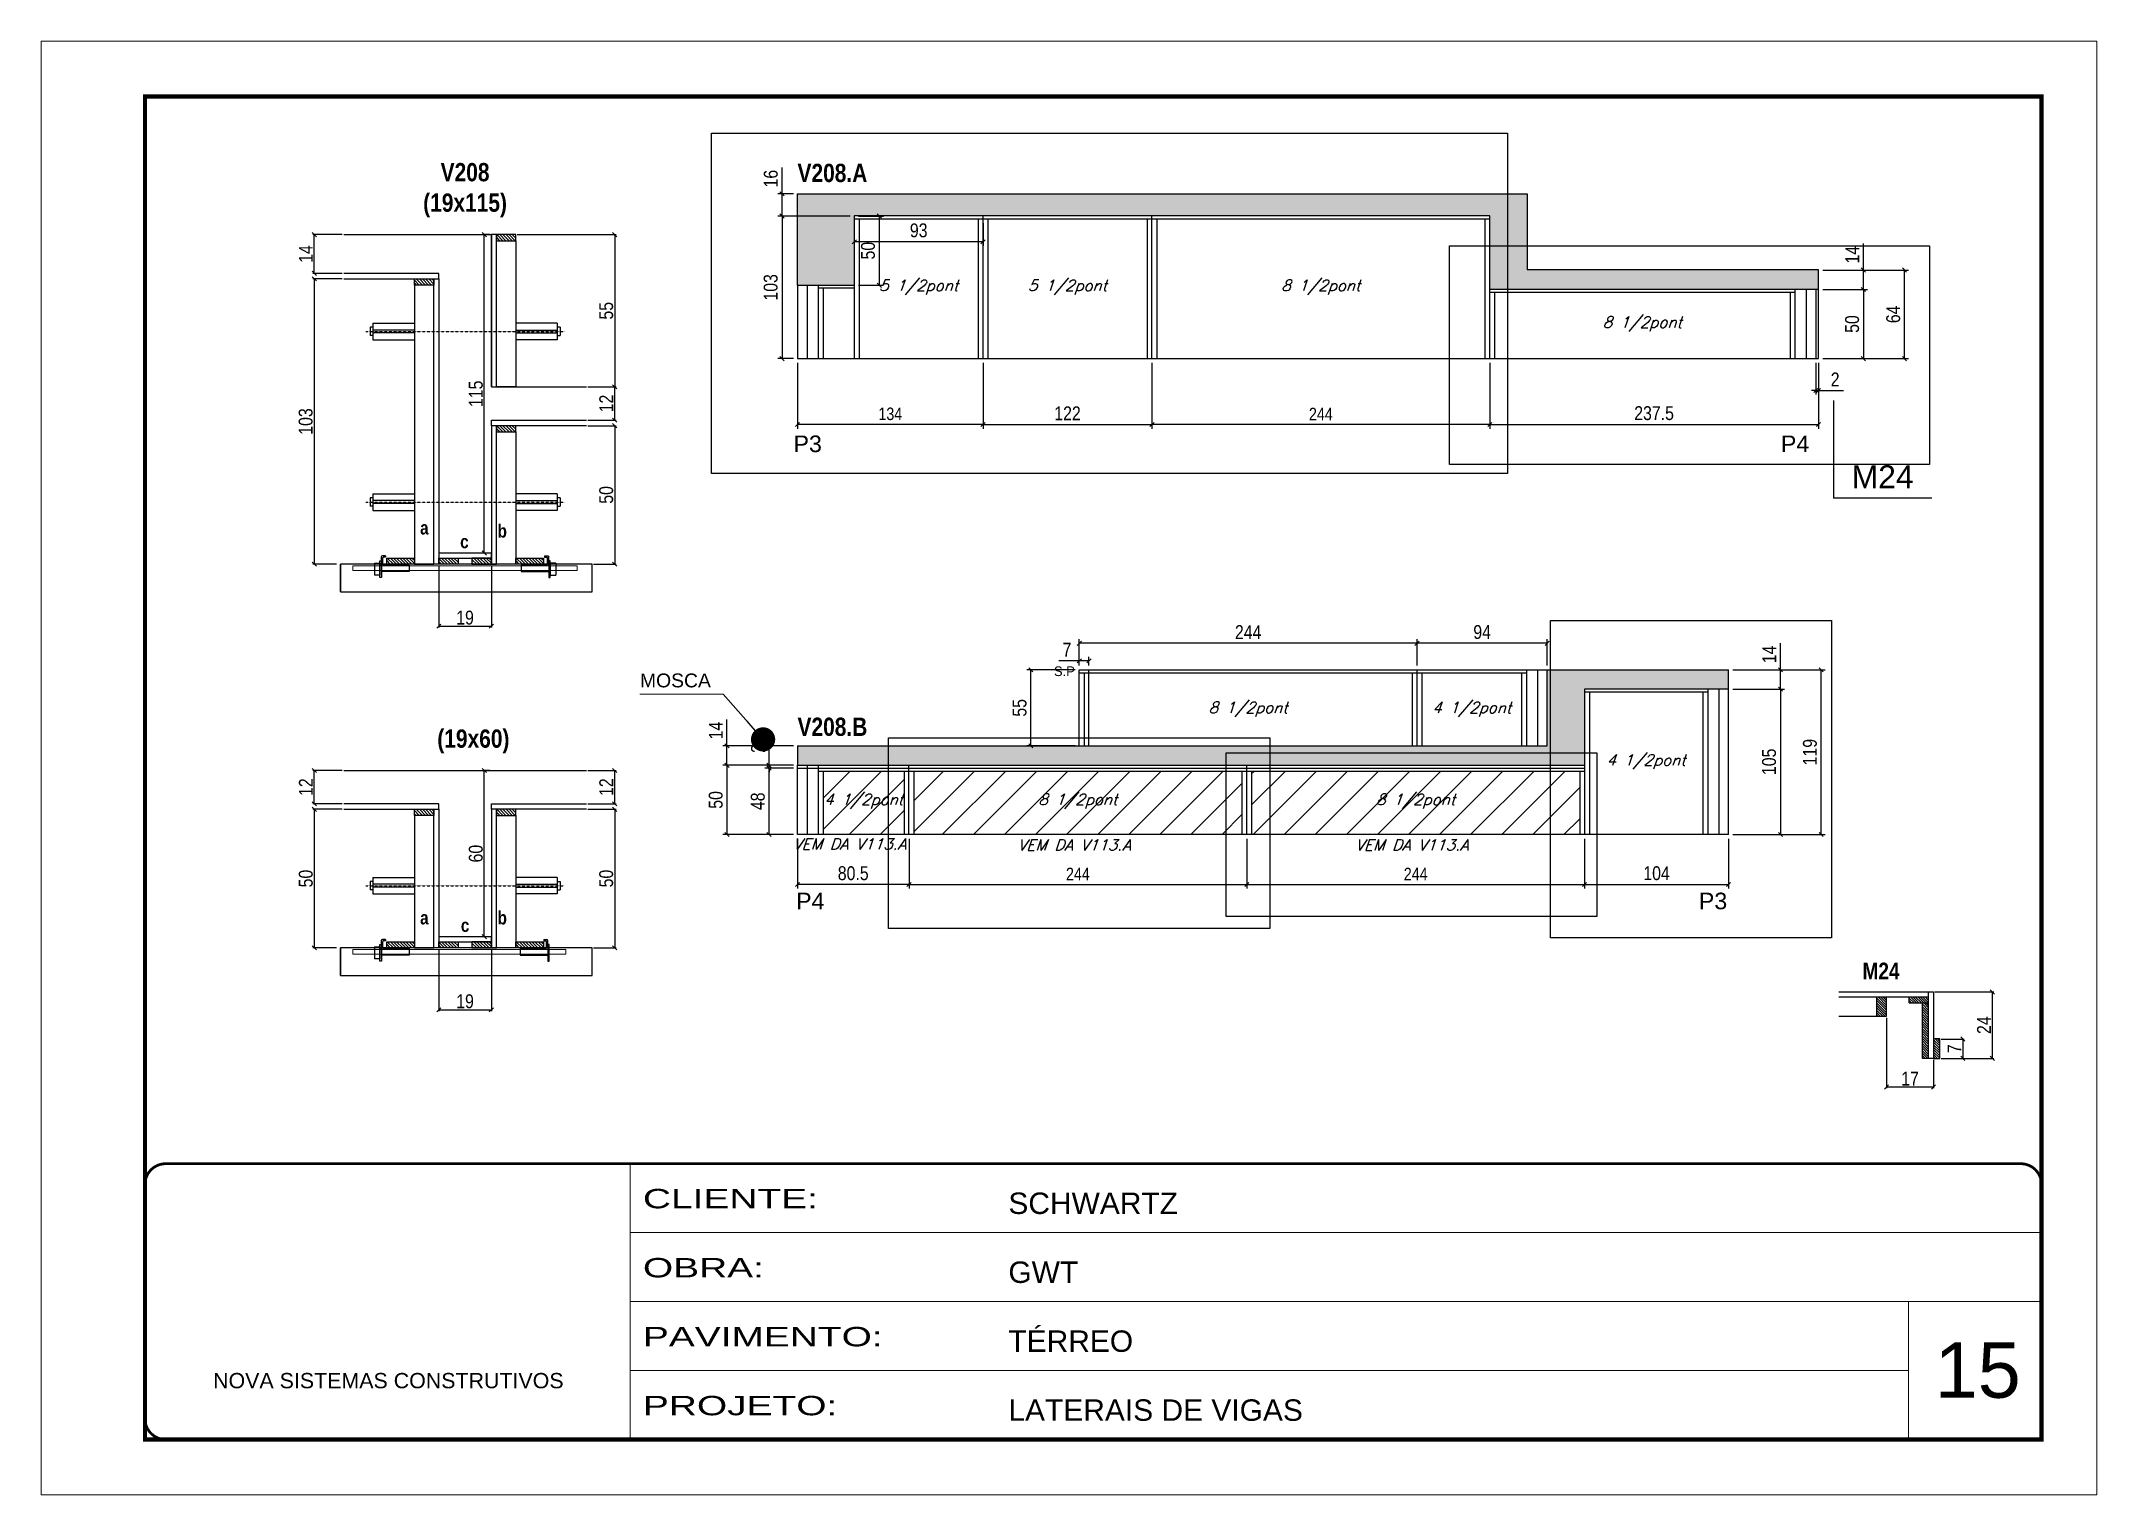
# Model space of a CAD drawing. Extents: x 2603 to 22413, y 1253 to 30260.
# Drawn here: x 5786 to 7271, y 25373 to 26423 of the extents above; entities that cross this region are included whole.
import ezdxf

# ---------------------------------------------------------------- set-up
doc = ezdxf.new("R2010")
doc.units = 0
for name, pattern in [('CONTINUO', [0]), ('DASHED', [0.75, 0.5, -0.25]), ('HIDDEN', [0.375, 0.25, -0.125])]:
    doc.linetypes.add(name, pattern=pattern)
for name, color, linetype in [('5', 5, 'Continuous'), ('barrote', 251, 'Continuous'), ('COTA', 241, 'Continuous'), ('detalhes', 4, 'Continuous'), ('NOMENCLATURA', 7, 'Continuous'), ('Painéis', 200, 'Continuous'), ('presilha', 1, 'Continuous'), ('SARR_2.2x10', 60, 'Continuous'), ('SARR_2.2x7', 40, 'Continuous'), ('SARR_3.5x7', 81, 'Continuous'), ('TENSOR', 3, 'Continuous'), ('texto', 7, 'Continuous')]:
    doc.layers.add(name, color=color, linetype=linetype)
for name, color, linetype, lineweight in [('CARIMBO', 255, 'Continuous', 9), ('CONCRETO', 251, 'Continuous', 25), ('Folhas', 255, 'Continuous', 9), ('Hachura', 251, 'Continuous', 9), ('SARRAFO DE PRESSAO', 251, 'DASHED', 9), ('SCO-___-LAJ', 2, 'Continuous', 0)]:
    doc.layers.add(name, color=color, linetype=linetype, lineweight=lineweight)
doc.styles.add('ARIAL', font='arial.ttf')
doc.styles.add('COTA TECNICA', font='techl___.ttf', dxfattribs={"height": 10})
doc.styles.add('COTA TECNICA 2X', font='techl___.ttf', dxfattribs={"height": 10})
doc.styles.add('COTA TECNICA-50', font='techl___.ttf', dxfattribs={"height": 9})
doc.styles.add('Romans', font='romans.shx')
doc.styles.add('ROMAS860', font='ROMAS860.SHX')
doc.styles.get("Standard").update_dxf_attribs({"font": 'arial.ttf'})
doc.styles.add('TECNICA', font='techb___.ttf', dxfattribs={"height": 10})
doc.styles.add('Tecnologia', font='')
doc.styles.get('Tecnologia').set_extended_font_data('Forgotten Futurist')
doc.dimstyles.new('3x', dxfattribs={"dimtxt": 10, "dimasz": 5, "dimexe": 7, "dimexo": 5, "dimgap": 4, "dimtad": 1, "dimdec": 4, "dimlfac": 0.333333, "dimdsep": 46, "dimtxsty": 'Standard', "dimblk": 'DOT', "dimcen": 0.09, "dimclrd": 1, "dimclre": 1, "dimclrt": 2, "dimadec": 0, "dimazin": 2, "dimtfac": 1, "dimtdec": 4, "dimtmove": 0, "dimatfit": 3, "dimldrblk": 'DOT', "dimfxl": 1, "dimtolj": 1, "dimtzin": 0, "dimlwd": 9, "dimlwe": 9, "dimarcsym": 0})
doc.dimstyles.new('COTA PAINEL-50', dxfattribs={"dimtxt": 9, "dimasz": 3, "dimexe": 3, "dimexo": 3, "dimgap": 3, "dimtad": 1, "dimdec": 1, "dimzin": 12, "dimdsep": 46, "dimtxsty": 'COTA TECNICA-50', "dimblk1": 'OBLIQUE', "dimblk2": 'OBLIQUE', "dimsah": 1, "dimcen": 0.9, "dimclrd": 4, "dimclre": 4, "dimclrt": 240, "dimadec": 1, "dimazin": 3, "dimtfac": 1, "dimtdec": 1, "dimtmove": 0, "dimatfit": 3, "dimfxl": 1, "dimtolj": 1, "dimtzin": 12, "dimarcsym": 0})
doc.dimstyles.new('PAINEL', dxfattribs={"dimtxt": 10, "dimasz": 3, "dimexe": 3, "dimexo": 3, "dimgap": 3, "dimtad": 1, "dimdec": 1, "dimzin": 12, "dimdsep": 46, "dimtxsty": 'COTA TECNICA', "dimblk1": 'OBLIQUE', "dimblk2": 'OBLIQUE', "dimsah": 1, "dimcen": 0.9, "dimclrd": 4, "dimclre": 4, "dimclrt": 240, "dimadec": 1, "dimazin": 3, "dimtfac": 1, "dimtdec": 1, "dimtmove": 0, "dimatfit": 3, "dimfxl": 1, "dimtolj": 1, "dimtzin": 12, "dimarcsym": 0})
doc.dimstyles.new('SECAO', dxfattribs={"dimscale": 0.333333, "dimtxt": 5, "dimasz": 9, "dimexe": 3, "dimexo": 3, "dimgap": 3, "dimtad": 1, "dimdec": 1, "dimlfac": 0.5, "dimzin": 12, "dimdsep": 46, "dimtxsty": 'COTA TECNICA 2X', "dimblk1": 'OBLIQUE', "dimblk2": 'OBLIQUE', "dimsah": 1, "dimcen": 0.9, "dimclrd": 4, "dimclre": 4, "dimclrt": 240, "dimadec": 1, "dimazin": 3, "dimtfac": 1, "dimtdec": 1, "dimtmove": 0, "dimatfit": 3, "dimfxl": 1, "dimtolj": 1, "dimtzin": 12, "dimarcsym": 0})
pattern_1 = [(135, (-125400.7825, -4379.8719), (-0.883883476, -0.883883476), [])]

msp = doc.modelspace()

# ---------------------------------------------------------------- texts
at = {"layer": '5', "linetype": 'Continuous'}
for s, p in [('P3', (6329.96, 26126.6)), ('P4', (7043.22, 26126.6)), ('P4', (6331.85, 25796.41)), ('P3', (6983.94, 25796.41))]:
    msp.add_text(s, height=12, rotation=359.99996, dxfattribs=at).set_placement(p)
at = {"layer": 'CARIMBO', "style": 'ARIAL'}
for s, height, p in [('MOSCA', 10, (6219.06, 25956.7)), ('15', 40, (7154.33, 25443.59))]:
    msp.add_text(s, height=height, dxfattribs=at).set_placement(p)
at = {"layer": 'detalhes', "style": 'TECNICA'}
for s, p in [('a', (6060.24, 26067.12)), ('c', (6089.18, 26057.17)), ('b', (6116.22, 26064.89)), ('b', (6116.22, 25785.48)), ('a', (6060.24, 25785.49)), ('c', (6089.67, 25780.07))]:
    msp.add_text(s, height=9.6, dxfattribs=at).set_placement(p)
at = {"layer": 'detalhes', "insert": (7102.16, 25757.85), "char_height": 12, "attachment_point": 1, "style": 'TECNICA'}
msp.add_mtext_dynamic_manual_height_columns('M24', width=87.1848, gutter_width=1, heights=[0], dxfattribs=at)
at = {"layer": 'NOMENCLATURA', "style": 'TECNICA'}
for s, p in [('V208.A', (6332.86, 26321.66)), ('V208.B', (6332.86, 25921.63))]:
    msp.add_text(s, height=13.2, dxfattribs=at).set_placement(p)
at = {"layer": 'NOMENCLATURA', "linetype": 'Continuous'}
msp.add_text('M24', height=16.5, dxfattribs=at).set_placement((7094.28, 26100.56))
at = {"layer": 'NOMENCLATURA', "char_height": 13.2, "attachment_point": 2, "style": 'TECNICA'}
for s, insert in [('V208\\P(19x115)', (6092.72, 26335.4)), ('\\P(19x60)', (6098.72, 25948.29))]:
    msp.add_mtext_dynamic_manual_height_columns(s, width=300.2766, gutter_width=1, heights=[0], dxfattribs=dict(at, insert=insert))
at = {"layer": 'texto', "color": 2, "char_height": 8, "attachment_point": 5, "style": 'Romans'}
for s, insert in [('{\\Q19;\\C256;5 1/2pont}', (6420.36, 26245.64)), ('{\\Q19;\\C256;5 1/2pont}', (6527.86, 26245.64)), ('{\\Q19;\\C256;8 1/2pont}', (6710.86, 26245.64)), ('{\\Q19;\\C256;8 1/2pont}', (6943.11, 26219.14)), ('{\\Q19;\\C256;8 1/2pont}', (6658.36, 25940.8)), ('{\\Q19;\\C256;4 1/2pont}', (6819.86, 25940.8)), ('{\\Q19;\\C256;4 1/2pont}', (6945.86, 25902.9)), ('{\\Q19;\\C256;4 1/2pont}', (6380.61, 25874.4)), ('{\\Q19;\\C256;8 1/2pont}', (6535.36, 25874.4)), ('{\\Q19;\\C256;8 1/2pont}', (6779.36, 25874.4)), ('{\\Q19;\\C256;VEM DA V113.A}', (6370.36, 25843.49)), ('{\\Q19;\\C256;VEM DA V113.A}', (6532.61, 25842.92)), ('{\\Q19;\\C256;VEM DA V113.A}', (6776.61, 25842.92))]:
    msp.add_mtext(s, dxfattribs=dict(at, insert=insert))
at = {"layer": 'texto', "color": 4, "insert": (6525.66, 25968.3), "char_height": 7, "attachment_point": 5, "style": 'ROMAS860'}
msp.add_mtext('S.P', dxfattribs=at)

# ---------------------------------------------------------------- blocks, each defined once
blk = doc.blocks.new('9999999999')
at = {"color": 30, "linetype": 'CONTINUO'}
for p, q in [((98564.6, 34230.2), (98564.6, 34429.4)), ((98564.6, 34379.6), (99584, 34379.6)), ((98564.6, 34329.8), (99488, 34329.8)), ((99584, 34329.8), (99488, 34329.8)), ((99488, 34329.8), (99488, 34230.2)), ((98564.6, 34280), (99488, 34280))]:
    blk.add_line(p, q, dxfattribs=at)
at = {"color": 30, "linetype": 'CONTINUO', "const_width": 2}
blk.add_lwpolyline([(99584, 34230.2), (99584, 34414.4, 0.414214), (99569, 34429.4), (98229, 34429.4, 0.414214), (98214, 34414.4), (98214, 34245.2, 0.414214), (98229, 34230.2), (99584, 34230.2)], format="xyb", dxfattribs=at)
at = {"layer": 'Folhas'}
blk.add_lwpolyline([(98139, 34190.2), (99624, 34190.2), (99624, 35240.2), (98139, 35240.2)], close=True, dxfattribs=at)
at = {"layer": 'Folhas', "color": 30, "const_width": 3}
blk.add_lwpolyline([(98214, 34230.2), (99584, 34230.2), (99584, 35200.2), (98214, 35200.2)], close=True, dxfattribs=at)
at = {"color": 7, "linetype": 'Continuous', "ltscale": 5, "style": 'ARIAL'}
for s, height, p in [('SCHWARTZ', 15.48, (98837.7, 34393.1)), ('GWT', 15.48, (98837.7, 34343.3)), ('TÉRREO', 15.48, (98837.7, 34293.5)), ('NOVA SISTEMAS CONSTRUTIVOS', 11.059, (98263.2, 34267.2)), ('LATERAIS DE VIGAS', 15.483, (98837.7, 34243.7))]:
    blk.add_text(s, height=height, dxfattribs=at).set_placement(p)
at = {"layer": 'Folhas', "color": 7, "style": 'Tecnologia', "width": 1.5}
for s, p in [('CLIENTE:', (98573.7, 34397.2)), ('OBRA:', (98573.7, 34347.3)), ('PAVIMENTO:', (98573.7, 34297.5)), ('PROJETO:', (98573.7, 34247.7))]:
    blk.add_text(s, height=14, dxfattribs=at).set_placement(p)
blk = doc.blocks.new('PRESILHA METÁLICA 1')
at = {"layer": 'presilha'}
for p, q in [((0, 13), (6, 13)), ((0, 13), (0, 0)), ((6, 0), (0, 0)), ((6, 15.5), (7.5, 15.5)), ((6, -2.5), (6, 15.5)), ((6, 13), (6, 0)), ((7.5, 10.6), (7.5, 19.9)), ((7.5, 15.5), (7.5, -2.5)), ((37.5, 4.1), (7.5, 4.1)), ((12, 21), (8.6, 21)), ((9, 11.6), (9, 18.9)), ((12, 19.5), (9.6, 19.5)), ((37.5, 11), (9.6, 11)), ((12, 21), (12, 19.5)), ((37.5, 11), (37.5, 4.1)), ((7.5, -2.5), (6, -2.5))]:
    blk.add_line(p, q, dxfattribs=at)
for centre, radius, start, end in [((8.6, 19.9), 1.14, 90, 180), ((9.6, 18.9), 0.57, 90, 180), ((9.6, 11.6), 0.57, 180, 270)]:
    blk.add_arc(centre, radius, start, end, dxfattribs=at)
blk = doc.blocks.new('_Oblique')
at = {"color": 0, "linetype": 'ByBlock', "lineweight": -2}
blk.add_line((-0.5, -0.5), (0.5, 0.5), dxfattribs=at)
blk = doc.blocks.new('*D523')
at = {"layer": 'COTA', "color": 4, "lineweight": -2, "transparency": 16777216}
for p, q in [((6181.4, 26145.7), (6201.8, 26145.7)), ((6200.8, 26145.7), (6200.8, 26045.7)), ((6185.5, 26045.7), (6201.8, 26045.7))]:
    blk.add_line(p, q, dxfattribs=at)
at = {"layer": 'Defpoints', "color": 0, "transparency": 16777216}
for p in [(6180.4, 26145.7), (6184.5, 26045.7), (6200.8, 26045.7)]:
    blk.add_point(p, dxfattribs=at)
at = {"layer": 'COTA', "color": 4, "lineweight": -2, "transparency": 16777216, "xscale": 3, "yscale": 3, "zscale": 3}
for p, rotation in [((6200.8, 26145.7), 90), ((6200.8, 26045.7), 270)]:
    blk.add_blockref('_Oblique', p, dxfattribs=dict(at, rotation=rotation))
at = {"layer": 'COTA', "color": 240, "transparency": 16777216, "insert": (6194.7, 26095.7), "char_height": 10, "attachment_point": 5, "rotation": 90, "style": 'COTA TECNICA 2X'}
blk.add_mtext('\\A1;50', dxfattribs=at)
blk = doc.blocks.new('*D524')
at = {"layer": 'COTA', "color": 4, "lineweight": -2, "transparency": 16777216}
for p, q in [((6181.4, 26173.7), (6201.8, 26173.7)), ((6200.8, 26149.7), (6200.8, 26173.7)), ((6181.4, 26149.7), (6201.8, 26149.7))]:
    blk.add_line(p, q, dxfattribs=at)
at = {"layer": 'Defpoints', "color": 0, "transparency": 16777216}
for p in [(6180.4, 26173.7), (6200.8, 26173.7), (6180.4, 26149.7)]:
    blk.add_point(p, dxfattribs=at)
at = {"layer": 'COTA', "color": 4, "lineweight": -2, "transparency": 16777216, "xscale": 3, "yscale": 3, "zscale": 3}
for p, rotation in [((6200.8, 26173.7), 90), ((6200.8, 26149.7), 270)]:
    blk.add_blockref('_Oblique', p, dxfattribs=dict(at, rotation=rotation))
at = {"layer": 'COTA', "color": 240, "transparency": 16777216, "insert": (6194.7, 26161.7), "char_height": 10, "attachment_point": 5, "rotation": 90, "style": 'COTA TECNICA 2X'}
blk.add_mtext('\\A1;12', dxfattribs=at)
blk = doc.blocks.new('*D525')
at = {"layer": 'COTA', "color": 4, "lineweight": -2, "transparency": 16777216}
for p, q in [((6004, 26251.7), (5982.8, 26251.7)), ((5983.8, 26251.7), (5983.8, 26045.7)), ((5999.9, 26045.7), (5982.8, 26045.7))]:
    blk.add_line(p, q, dxfattribs=at)
at = {"layer": 'Defpoints', "color": 0, "transparency": 16777216}
for p in [(6005, 26251.7), (5983.8, 26045.7), (6000.9, 26045.7)]:
    blk.add_point(p, dxfattribs=at)
at = {"layer": 'COTA', "color": 4, "lineweight": -2, "transparency": 16777216, "xscale": 3, "yscale": 3, "zscale": 3}
for p, rotation in [((5983.8, 26251.7), 90), ((5983.8, 26045.7), 270)]:
    blk.add_blockref('_Oblique', p, dxfattribs=dict(at, rotation=rotation))
at = {"layer": 'COTA', "color": 240, "transparency": 16777216, "insert": (5977.6, 26148.7), "char_height": 10, "attachment_point": 5, "rotation": 90, "style": 'COTA TECNICA 2X'}
blk.add_mtext('\\A1;103', dxfattribs=at)
blk = doc.blocks.new('*D2821')
at = {"layer": 'COTA', "color": 4, "lineweight": -2, "transparency": 16777216}
for p, q in [((6110.7, 26283.7), (6105.6, 26283.7)), ((6106.6, 26053.7), (6106.6, 26283.7)), ((6110.7, 26053.7), (6105.6, 26053.7))]:
    blk.add_line(p, q, dxfattribs=at)
at = {"layer": 'Defpoints', "color": 0, "transparency": 16777216}
for p in [(6106.6, 26283.7), (6111.7, 26283.7), (6111.7, 26053.7)]:
    blk.add_point(p, dxfattribs=at)
at = {"layer": 'COTA', "color": 4, "lineweight": -2, "transparency": 16777216, "xscale": 3, "yscale": 3, "zscale": 3}
for p, rotation in [((6106.6, 26283.7), 90), ((6106.6, 26053.7), 270)]:
    blk.add_blockref('_Oblique', p, dxfattribs=dict(at, rotation=rotation))
at = {"layer": 'COTA', "color": 240, "transparency": 16777216, "insert": (6100.5, 26168.7), "char_height": 10, "attachment_point": 5, "rotation": 90, "style": 'COTA TECNICA 2X'}
blk.add_mtext('\\A1;115', dxfattribs=at)
blk = doc.blocks.new('*D2853')
at = {"layer": 'COTA', "color": 4, "lineweight": -2, "transparency": 16777216}
for p, q in [((6004, 26283.7), (5982.8, 26283.7)), ((5983.8, 26255.7), (5983.8, 26283.7)), ((6004, 26255.7), (5982.8, 26255.7))]:
    blk.add_line(p, q, dxfattribs=at)
at = {"layer": 'Defpoints', "color": 0, "transparency": 16777216}
for p in [(5983.8, 26283.7), (6005, 26283.7), (6005, 26255.7)]:
    blk.add_point(p, dxfattribs=at)
at = {"layer": 'COTA', "color": 4, "lineweight": -2, "transparency": 16777216, "xscale": 3, "yscale": 3, "zscale": 3}
for p, rotation in [((5983.8, 26283.7), 90), ((5983.8, 26255.7), 270)]:
    blk.add_blockref('_Oblique', p, dxfattribs=dict(at, rotation=rotation))
at = {"layer": 'COTA', "color": 240, "transparency": 16777216, "insert": (5977.7, 26269.7), "char_height": 10, "attachment_point": 5, "rotation": 90, "style": 'COTA TECNICA 2X'}
blk.add_mtext('\\A1;14', dxfattribs=at)
blk = doc.blocks.new('*D2854')
at = {"layer": 'COTA', "color": 4, "lineweight": -2, "transparency": 16777216}
for p, q in [((6073.7, 26044.7), (6073.7, 25999.9)), ((6111.7, 26044.7), (6111.7, 25999.9)), ((6073.7, 26000.9), (6111.7, 26000.9))]:
    blk.add_line(p, q, dxfattribs=at)
at = {"layer": 'Defpoints', "color": 0, "transparency": 16777216}
for p in [(6073.7, 26045.7), (6111.7, 26045.7), (6111.7, 26000.9)]:
    blk.add_point(p, dxfattribs=at)
at = {"layer": 'COTA', "color": 4, "lineweight": -2, "transparency": 16777216, "xscale": 3, "yscale": 3, "zscale": 3, "rotation": 180}
blk.add_blockref('_Oblique', (6073.7, 26000.9), dxfattribs=at)
at = {"layer": 'COTA', "color": 4, "lineweight": -2, "transparency": 16777216, "xscale": 3, "yscale": 3, "zscale": 3}
blk.add_blockref('_Oblique', (6111.7, 26000.9), dxfattribs=at)
at = {"layer": 'COTA', "color": 240, "transparency": 16777216, "insert": (6092.7, 26007), "char_height": 10, "attachment_point": 5, "style": 'COTA TECNICA 2X'}
blk.add_mtext('\\A1;19', dxfattribs=at)
blk = doc.blocks.new('*D2855')
at = {"layer": 'COTA', "color": 4, "lineweight": -2, "transparency": 16777216}
for p, q in [((6130.3, 26283.7), (6201.8, 26283.7)), ((6200.8, 26283.7), (6200.8, 26173.7)), ((6181.4, 26173.7), (6201.8, 26173.7))]:
    blk.add_line(p, q, dxfattribs=at)
at = {"layer": 'Defpoints', "color": 0, "transparency": 16777216}
for p in [(6129.3, 26283.7), (6180.4, 26173.7), (6200.8, 26173.7)]:
    blk.add_point(p, dxfattribs=at)
at = {"layer": 'COTA', "color": 4, "lineweight": -2, "transparency": 16777216, "xscale": 3, "yscale": 3, "zscale": 3}
for p, rotation in [((6200.8, 26283.7), 90), ((6200.8, 26173.7), 270)]:
    blk.add_blockref('_Oblique', p, dxfattribs=dict(at, rotation=rotation))
at = {"layer": 'COTA', "color": 240, "transparency": 16777216, "insert": (6194.7, 26228.7), "char_height": 10, "attachment_point": 5, "rotation": 90, "style": 'COTA TECNICA 2X'}
blk.add_mtext('\\A1;55', dxfattribs=at)
blk = doc.blocks.new('*D534')
at = {"layer": 'COTA', "color": 4, "linetype": 'ByBlock', "lineweight": -2, "transparency": 16777216}
for p, q in [((6588.9, 26191.1), (6588.9, 26143.5)), ((6832.9, 26191.1), (6832.9, 26143.5)), ((6832.9, 26146.5), (6588.9, 26146.5))]:
    blk.add_line(p, q, dxfattribs=at)
at = {"layer": 'Defpoints', "color": 0, "linetype": 'ByBlock', "transparency": 16777216}
for p in [(6588.9, 26194.1), (6832.9, 26194.1), (6588.9, 26146.5)]:
    blk.add_point(p, dxfattribs=at)
at = {"layer": 'COTA', "color": 4, "linetype": 'ByBlock', "lineweight": -2, "transparency": 16777216, "xscale": 3, "yscale": 3, "zscale": 3, "rotation": 180}
blk.add_blockref('_Oblique', (6588.9, 26146.5), dxfattribs=at)
at = {"layer": 'COTA', "color": 4, "linetype": 'ByBlock', "lineweight": -2, "transparency": 16777216, "xscale": 3, "yscale": 3, "zscale": 3}
blk.add_blockref('_Oblique', (6832.9, 26146.5), dxfattribs=at)
at = {"layer": 'COTA', "color": 240, "linetype": 'ByBlock', "transparency": 16777216, "insert": (6710.9, 26154.1), "char_height": 9, "attachment_point": 5, "style": 'COTA TECNICA-50'}
blk.add_mtext('\\A1;244', dxfattribs=at)
blk = doc.blocks.new('*D2856')
at = {"layer": 'COTA', "color": 4, "linetype": 'ByBlock', "lineweight": -2, "transparency": 16777216}
for p, q in [((6332.9, 26191.1), (6332.9, 26143.5)), ((6466.9, 26191.1), (6466.9, 26143.5)), ((6466.9, 26146.5), (6332.9, 26146.5))]:
    blk.add_line(p, q, dxfattribs=at)
at = {"layer": 'Defpoints', "color": 0, "linetype": 'ByBlock', "transparency": 16777216}
for p in [(6332.9, 26194.1), (6466.9, 26194.1), (6332.9, 26146.5)]:
    blk.add_point(p, dxfattribs=at)
at = {"layer": 'COTA', "color": 4, "linetype": 'ByBlock', "lineweight": -2, "transparency": 16777216, "xscale": 3, "yscale": 3, "zscale": 3, "rotation": 180}
blk.add_blockref('_Oblique', (6332.9, 26146.5), dxfattribs=at)
at = {"layer": 'COTA', "color": 4, "linetype": 'ByBlock', "lineweight": -2, "transparency": 16777216, "xscale": 3, "yscale": 3, "zscale": 3}
blk.add_blockref('_Oblique', (6466.9, 26146.5), dxfattribs=at)
at = {"layer": 'COTA', "color": 240, "linetype": 'ByBlock', "transparency": 16777216, "insert": (6399.9, 26154.2), "char_height": 9, "attachment_point": 5, "style": 'COTA TECNICA-50'}
blk.add_mtext('\\A1;134', dxfattribs=at)
blk = doc.blocks.new('*D2857')
at = {"layer": 'COTA', "color": 4, "linetype": 'ByBlock', "lineweight": -2, "transparency": 16777216}
for p, q in [((6370.9, 26297.1), (6318.7, 26297.1)), ((6321.7, 26297.1), (6321.7, 26194.1)), ((6329.9, 26194.1), (6318.7, 26194.1))]:
    blk.add_line(p, q, dxfattribs=at)
at = {"layer": 'Defpoints', "color": 0, "linetype": 'ByBlock', "transparency": 16777216}
for p in [(6373.9, 26297.1), (6321.7, 26194.1), (6332.9, 26194.1)]:
    blk.add_point(p, dxfattribs=at)
at = {"layer": 'COTA', "color": 4, "linetype": 'ByBlock', "lineweight": -2, "transparency": 16777216, "xscale": 3, "yscale": 3, "zscale": 3}
for p, rotation in [((6321.7, 26297.1), 90), ((6321.7, 26194.1), 270)]:
    blk.add_blockref('_Oblique', p, dxfattribs=dict(at, rotation=rotation))
at = {"layer": 'COTA', "color": 240, "linetype": 'ByBlock', "transparency": 16777216, "insert": (6313.5, 26245.6), "char_height": 10, "attachment_point": 5, "rotation": 90, "style": 'COTA TECNICA'}
blk.add_mtext('\\A1;103', dxfattribs=at)
blk = doc.blocks.new('*D535')
at = {"layer": 'COTA', "color": 4, "linetype": 'ByBlock', "lineweight": -2, "transparency": 16777216}
for p, q in [((6321.7, 26313.1), (6321.7, 26332.2)), ((6329.9, 26313.1), (6318.7, 26313.1)), ((6321.7, 26297.1), (6321.7, 26313.1)), ((6370.9, 26297.1), (6318.7, 26297.1))]:
    blk.add_line(p, q, dxfattribs=at)
at = {"layer": 'Defpoints', "color": 0, "linetype": 'ByBlock', "transparency": 16777216}
for p in [(6321.7, 26313.1), (6332.9, 26313.1), (6373.9, 26297.1)]:
    blk.add_point(p, dxfattribs=at)
at = {"layer": 'COTA', "color": 4, "linetype": 'ByBlock', "lineweight": -2, "transparency": 16777216, "xscale": 3, "yscale": 3, "zscale": 3}
for p, rotation in [((6321.7, 26313.1), 90), ((6321.7, 26297.1), 270)]:
    blk.add_blockref('_Oblique', p, dxfattribs=dict(at, rotation=rotation))
at = {"layer": 'COTA', "color": 240, "linetype": 'ByBlock', "transparency": 16777216, "insert": (6313.6, 26324.1), "char_height": 10, "attachment_point": 5, "rotation": 90, "style": 'COTA TECNICA'}
blk.add_mtext('\\A1;16', dxfattribs=at)
blk = doc.blocks.new('*D2858')
at = {"layer": 'COTA', "color": 4, "linetype": 'ByBlock', "lineweight": -2, "transparency": 16777216}
for p, q in [((6832.9, 26191.1), (6832.9, 26143.5)), ((7070.4, 26191.1), (7070.4, 26143.5)), ((6832.9, 26146.5), (7070.4, 26146.5))]:
    blk.add_line(p, q, dxfattribs=at)
at = {"layer": 'Defpoints', "color": 0, "linetype": 'ByBlock', "transparency": 16777216}
for p in [(6832.9, 26194.1), (7070.4, 26194.1), (7070.4, 26146.5)]:
    blk.add_point(p, dxfattribs=at)
at = {"layer": 'COTA', "color": 4, "linetype": 'ByBlock', "lineweight": -2, "transparency": 16777216, "xscale": 3, "yscale": 3, "zscale": 3, "rotation": 180}
blk.add_blockref('_Oblique', (6832.9, 26146.5), dxfattribs=at)
at = {"layer": 'COTA', "color": 4, "linetype": 'ByBlock', "lineweight": -2, "transparency": 16777216, "xscale": 3, "yscale": 3, "zscale": 3}
blk.add_blockref('_Oblique', (7070.4, 26146.5), dxfattribs=at)
at = {"layer": 'COTA', "color": 240, "linetype": 'ByBlock', "transparency": 16777216, "insert": (6951.6, 26154.7), "char_height": 10, "attachment_point": 5, "style": 'COTA TECNICA'}
blk.add_mtext('\\A1;237.5', dxfattribs=at)
blk = doc.blocks.new('*D2859')
at = {"layer": 'COTA', "color": 4, "linetype": 'ByBlock', "lineweight": -2, "transparency": 16777216}
for p, q in [((7073.4, 26244.1), (7105.8, 26244.1)), ((7102.8, 26244.1), (7102.8, 26194.1)), ((7073.4, 26194.1), (7105.8, 26194.1))]:
    blk.add_line(p, q, dxfattribs=at)
at = {"layer": 'Defpoints', "color": 0, "linetype": 'ByBlock', "transparency": 16777216}
for p in [(7070.4, 26244.1), (7070.4, 26194.1), (7102.8, 26194.1)]:
    blk.add_point(p, dxfattribs=at)
at = {"layer": 'COTA', "color": 4, "linetype": 'ByBlock', "lineweight": -2, "transparency": 16777216, "xscale": 3, "yscale": 3, "zscale": 3}
for p, rotation in [((7102.8, 26244.1), 90), ((7102.8, 26194.1), 270)]:
    blk.add_blockref('_Oblique', p, dxfattribs=dict(at, rotation=rotation))
at = {"layer": 'COTA', "color": 240, "linetype": 'ByBlock', "transparency": 16777216, "insert": (7094.7, 26219.1), "char_height": 10, "attachment_point": 5, "rotation": 90, "style": 'COTA TECNICA'}
blk.add_mtext('\\A1;50', dxfattribs=at)
blk = doc.blocks.new('*D2860')
at = {"layer": 'COTA', "color": 4, "linetype": 'ByBlock', "lineweight": -2, "transparency": 16777216}
for p, q in [((7102.8, 26258.1), (7102.8, 26277.3)), ((7073.4, 26258.1), (7105.8, 26258.1)), ((7102.8, 26244.1), (7102.8, 26258.1)), ((7073.4, 26244.1), (7105.8, 26244.1))]:
    blk.add_line(p, q, dxfattribs=at)
at = {"layer": 'Defpoints', "color": 0, "linetype": 'ByBlock', "transparency": 16777216}
for p in [(7070.4, 26258.1), (7102.8, 26258.1), (7070.4, 26244.1)]:
    blk.add_point(p, dxfattribs=at)
at = {"layer": 'COTA', "color": 4, "linetype": 'ByBlock', "lineweight": -2, "transparency": 16777216, "xscale": 3, "yscale": 3, "zscale": 3}
for p, rotation in [((7102.8, 26258.1), 90), ((7102.8, 26244.1), 270)]:
    blk.add_blockref('_Oblique', p, dxfattribs=dict(at, rotation=rotation))
at = {"layer": 'COTA', "color": 240, "linetype": 'ByBlock', "transparency": 16777216, "insert": (7094.8, 26269.2), "char_height": 10, "attachment_point": 5, "rotation": 90, "style": 'COTA TECNICA'}
blk.add_mtext('\\A1;14', dxfattribs=at)
blk = doc.blocks.new('*D2861')
at = {"layer": 'COTA', "color": 4, "linetype": 'ByBlock', "lineweight": -2, "transparency": 16777216}
for p, q in [((7073.4, 26258.1), (7135.5, 26258.1)), ((7132.5, 26194.1), (7132.5, 26258.1)), ((7073.4, 26194.1), (7135.5, 26194.1))]:
    blk.add_line(p, q, dxfattribs=at)
at = {"layer": 'Defpoints', "color": 0, "linetype": 'ByBlock', "transparency": 16777216}
for p in [(7070.4, 26258.1), (7132.5, 26258.1), (7070.4, 26194.1)]:
    blk.add_point(p, dxfattribs=at)
at = {"layer": 'COTA', "color": 4, "linetype": 'ByBlock', "lineweight": -2, "transparency": 16777216, "xscale": 3, "yscale": 3, "zscale": 3}
for p, rotation in [((7132.5, 26258.1), 90), ((7132.5, 26194.1), 270)]:
    blk.add_blockref('_Oblique', p, dxfattribs=dict(at, rotation=rotation))
at = {"layer": 'COTA', "color": 240, "linetype": 'ByBlock', "transparency": 16777216, "insert": (7124.4, 26226.1), "char_height": 10, "attachment_point": 5, "rotation": 90, "style": 'COTA TECNICA'}
blk.add_mtext('\\A1;64', dxfattribs=at)
blk = doc.blocks.new('*D2862')
at = {"layer": 'COTA', "color": 4, "linetype": 'ByBlock', "lineweight": -2, "transparency": 16777216}
for p, q in [((7068.4, 26191.1), (7068.4, 26168.1)), ((7070.4, 26191.1), (7070.4, 26168.1)), ((7068.4, 26171.1), (7065.4, 26171.1)), ((7068.4, 26171.1), (7070.4, 26171.1)), ((7070.4, 26171.1), (7088.5, 26171.1))]:
    blk.add_line(p, q, dxfattribs=at)
at = {"layer": 'Defpoints', "color": 0, "linetype": 'ByBlock', "transparency": 16777216}
for p in [(7068.4, 26194.1), (7070.4, 26194.1), (7070.4, 26171.1)]:
    blk.add_point(p, dxfattribs=at)
at = {"layer": 'COTA', "color": 4, "linetype": 'ByBlock', "lineweight": -2, "transparency": 16777216, "xscale": 3, "yscale": 3, "zscale": 3}
blk.add_blockref('_Oblique', (7068.4, 26171.1), dxfattribs=at)
at = {"layer": 'COTA', "color": 4, "linetype": 'ByBlock', "lineweight": -2, "transparency": 16777216, "xscale": 3, "yscale": 3, "zscale": 3, "rotation": 180}
blk.add_blockref('_Oblique', (7070.4, 26171.1), dxfattribs=at)
at = {"layer": 'COTA', "color": 240, "linetype": 'ByBlock', "transparency": 16777216, "insert": (7082.4, 26179.1), "char_height": 10, "attachment_point": 5, "style": 'COTA TECNICA'}
blk.add_mtext('\\A1;2', dxfattribs=at)
blk = doc.blocks.new('*D2879')
at = {"layer": 'COTA', "color": 4, "lineweight": -2, "transparency": 16777216}
for p, q in [((7154.5, 25736.7), (7197, 25736.7)), ((7196, 25688.7), (7196, 25736.7)), ((7158.9, 25688.7), (7197, 25688.7))]:
    blk.add_line(p, q, dxfattribs=at)
at = {"layer": 'Defpoints', "color": 0, "transparency": 16777216}
for p in [(7153.5, 25736.7), (7196, 25736.7), (7157.9, 25688.7)]:
    blk.add_point(p, dxfattribs=at)
at = {"layer": 'COTA', "color": 4, "lineweight": -2, "transparency": 16777216, "xscale": 3, "yscale": 3, "zscale": 3}
for p, rotation in [((7196, 25736.7), 90), ((7196, 25688.7), 270)]:
    blk.add_blockref('_Oblique', p, dxfattribs=dict(at, rotation=rotation))
at = {"layer": 'COTA', "color": 240, "transparency": 16777216, "insert": (7189.9, 25712.7), "char_height": 10, "attachment_point": 5, "rotation": 90, "style": 'COTA TECNICA 2X'}
blk.add_mtext('\\A1;24', dxfattribs=at)
blk = doc.blocks.new('*D2880')
at = {"layer": 'COTA', "color": 4, "lineweight": -2, "transparency": 16777216}
for p, q in [((7158.9, 25702.7), (7175.6, 25702.7)), ((7174.6, 25702.7), (7174.6, 25688.7)), ((7158.9, 25688.7), (7175.6, 25688.7))]:
    blk.add_line(p, q, dxfattribs=at)
at = {"layer": 'Defpoints', "color": 0, "transparency": 16777216}
for p in [(7157.9, 25702.7), (7157.9, 25688.7), (7174.6, 25688.7)]:
    blk.add_point(p, dxfattribs=at)
at = {"layer": 'COTA', "color": 4, "lineweight": -2, "transparency": 16777216, "xscale": 3, "yscale": 3, "zscale": 3}
for p, rotation in [((7174.6, 25702.7), 90), ((7174.6, 25688.7), 270)]:
    blk.add_blockref('_Oblique', p, dxfattribs=dict(at, rotation=rotation))
at = {"layer": 'COTA', "color": 240, "transparency": 16777216, "insert": (7168.6, 25695.7), "char_height": 10, "attachment_point": 5, "rotation": 90, "style": 'COTA TECNICA 2X'}
blk.add_mtext('\\A1;7', dxfattribs=at)
blk = doc.blocks.new('*D2881')
at = {"layer": 'COTA', "color": 4, "lineweight": -2, "transparency": 16777216}
for p, q in [((7119.5, 25718.1), (7119.5, 25667.1)), ((7153.5, 25687.7), (7153.5, 25667.1)), ((7119.5, 25668.1), (7153.5, 25668.1))]:
    blk.add_line(p, q, dxfattribs=at)
at = {"layer": 'Defpoints', "color": 0, "transparency": 16777216}
for p in [(7119.5, 25719.1), (7153.5, 25688.7), (7153.5, 25668.1)]:
    blk.add_point(p, dxfattribs=at)
at = {"layer": 'COTA', "color": 4, "lineweight": -2, "transparency": 16777216, "xscale": 3, "yscale": 3, "zscale": 3, "rotation": 180}
blk.add_blockref('_Oblique', (7119.5, 25668.1), dxfattribs=at)
at = {"layer": 'COTA', "color": 4, "lineweight": -2, "transparency": 16777216, "xscale": 3, "yscale": 3, "zscale": 3}
blk.add_blockref('_Oblique', (7153.5, 25668.1), dxfattribs=at)
at = {"layer": 'COTA', "color": 240, "transparency": 16777216, "insert": (7136.5, 25674.1), "char_height": 10, "attachment_point": 5, "style": 'COTA TECNICA 2X'}
blk.add_mtext('\\A1;17', dxfattribs=at)
blk = doc.blocks.new('*D2882')
at = {"layer": 'COTA', "color": 4, "linetype": 'ByBlock', "lineweight": -2, "transparency": 16777216}
for p, q in [((6376.9, 26297.1), (6395, 26297.1)), ((6392, 26247.1), (6392, 26297.1)), ((6376.9, 26247.1), (6395, 26247.1))]:
    blk.add_line(p, q, dxfattribs=at)
at = {"layer": 'Defpoints', "color": 0, "linetype": 'ByBlock', "transparency": 16777216}
for p in [(6373.9, 26297.1), (6392, 26297.1), (6373.9, 26247.1)]:
    blk.add_point(p, dxfattribs=at)
at = {"layer": 'COTA', "color": 4, "linetype": 'ByBlock', "lineweight": -2, "transparency": 16777216, "xscale": 3, "yscale": 3, "zscale": 3}
for p, rotation in [((6392, 26297.1), 90), ((6392, 26247.1), 270)]:
    blk.add_blockref('_Oblique', p, dxfattribs=dict(at, rotation=rotation))
at = {"layer": 'COTA', "color": 240, "linetype": 'ByBlock', "transparency": 16777216, "insert": (6383.8, 26272.1), "char_height": 10, "attachment_point": 5, "rotation": 90, "style": 'COTA TECNICA'}
blk.add_mtext('\\A1;50', dxfattribs=at)
blk = doc.blocks.new('*D538')
at = {"layer": 'COTA', "color": 4, "linetype": 'ByBlock', "lineweight": -2, "transparency": 16777216}
for p, q in [((6413.4, 25847.4), (6413.4, 25811.3)), ((6657.4, 25847.4), (6657.4, 25811.3)), ((6413.4, 25814.3), (6657.4, 25814.3))]:
    blk.add_line(p, q, dxfattribs=at)
at = {"layer": 'Defpoints', "color": 0, "linetype": 'ByBlock', "transparency": 16777216}
for p in [(6413.4, 25850.4), (6657.4, 25850.4), (6657.4, 25814.3)]:
    blk.add_point(p, dxfattribs=at)
at = {"layer": 'COTA', "color": 4, "linetype": 'ByBlock', "lineweight": -2, "transparency": 16777216, "xscale": 3, "yscale": 3, "zscale": 3, "rotation": 180}
blk.add_blockref('_Oblique', (6413.4, 25814.3), dxfattribs=at)
at = {"layer": 'COTA', "color": 4, "linetype": 'ByBlock', "lineweight": -2, "transparency": 16777216, "xscale": 3, "yscale": 3, "zscale": 3}
blk.add_blockref('_Oblique', (6657.4, 25814.3), dxfattribs=at)
at = {"layer": 'COTA', "color": 240, "linetype": 'ByBlock', "transparency": 16777216, "insert": (6535.4, 25821.9), "char_height": 9, "attachment_point": 5, "style": 'COTA TECNICA-50'}
blk.add_mtext('\\A1;244', dxfattribs=at)
blk = doc.blocks.new('*D2883')
at = {"layer": 'COTA', "color": 4, "linetype": 'ByBlock', "lineweight": -2, "transparency": 16777216}
for p, q in [((6657.4, 25847.4), (6657.4, 25811.3)), ((6901.4, 25847.4), (6901.4, 25811.3)), ((6657.4, 25814.3), (6901.4, 25814.3))]:
    blk.add_line(p, q, dxfattribs=at)
at = {"layer": 'Defpoints', "color": 0, "linetype": 'ByBlock', "transparency": 16777216}
for p in [(6657.4, 25850.4), (6901.4, 25850.4), (6901.4, 25814.3)]:
    blk.add_point(p, dxfattribs=at)
at = {"layer": 'COTA', "color": 4, "linetype": 'ByBlock', "lineweight": -2, "transparency": 16777216, "xscale": 3, "yscale": 3, "zscale": 3, "rotation": 180}
blk.add_blockref('_Oblique', (6657.4, 25814.3), dxfattribs=at)
at = {"layer": 'COTA', "color": 4, "linetype": 'ByBlock', "lineweight": -2, "transparency": 16777216, "xscale": 3, "yscale": 3, "zscale": 3}
blk.add_blockref('_Oblique', (6901.4, 25814.3), dxfattribs=at)
at = {"layer": 'COTA', "color": 240, "linetype": 'ByBlock', "transparency": 16777216, "insert": (6779.4, 25821.9), "char_height": 9, "attachment_point": 5, "style": 'COTA TECNICA-50'}
blk.add_mtext('\\A1;244', dxfattribs=at)
blk = doc.blocks.new('*D2884')
at = {"layer": 'COTA', "color": 4, "linetype": 'ByBlock', "lineweight": -2, "transparency": 16777216}
for p, q in [((6332.9, 25847.4), (6332.9, 25811.3)), ((6413.4, 25847.4), (6413.4, 25811.3)), ((6413.4, 25814.3), (6332.9, 25814.3))]:
    blk.add_line(p, q, dxfattribs=at)
at = {"layer": 'Defpoints', "color": 0, "linetype": 'ByBlock', "transparency": 16777216}
for p in [(6332.9, 25850.4), (6413.4, 25850.4), (6332.9, 25814.3)]:
    blk.add_point(p, dxfattribs=at)
at = {"layer": 'COTA', "color": 4, "linetype": 'ByBlock', "lineweight": -2, "transparency": 16777216, "xscale": 3, "yscale": 3, "zscale": 3, "rotation": 180}
blk.add_blockref('_Oblique', (6332.9, 25814.3), dxfattribs=at)
at = {"layer": 'COTA', "color": 4, "linetype": 'ByBlock', "lineweight": -2, "transparency": 16777216, "xscale": 3, "yscale": 3, "zscale": 3}
blk.add_blockref('_Oblique', (6413.4, 25814.3), dxfattribs=at)
at = {"layer": 'COTA', "color": 240, "linetype": 'ByBlock', "transparency": 16777216, "insert": (6373.1, 25822.4), "char_height": 10, "attachment_point": 5, "style": 'COTA TECNICA'}
blk.add_mtext('\\A1;80.5', dxfattribs=at)
blk = doc.blocks.new('*D2885')
at = {"layer": 'COTA', "color": 4, "linetype": 'ByBlock', "lineweight": -2, "transparency": 16777216}
for p, q in [((6901.4, 25847.4), (6901.4, 25811.3)), ((7005.4, 25847.4), (7005.4, 25811.3)), ((6901.4, 25814.3), (7005.4, 25814.3))]:
    blk.add_line(p, q, dxfattribs=at)
at = {"layer": 'Defpoints', "color": 0, "linetype": 'ByBlock', "transparency": 16777216}
for p in [(6901.4, 25850.4), (7005.4, 25850.4), (7005.4, 25814.3)]:
    blk.add_point(p, dxfattribs=at)
at = {"layer": 'COTA', "color": 4, "linetype": 'ByBlock', "lineweight": -2, "transparency": 16777216, "xscale": 3, "yscale": 3, "zscale": 3, "rotation": 180}
blk.add_blockref('_Oblique', (6901.4, 25814.3), dxfattribs=at)
at = {"layer": 'COTA', "color": 4, "linetype": 'ByBlock', "lineweight": -2, "transparency": 16777216, "xscale": 3, "yscale": 3, "zscale": 3}
blk.add_blockref('_Oblique', (7005.4, 25814.3), dxfattribs=at)
at = {"layer": 'COTA', "color": 240, "linetype": 'ByBlock', "transparency": 16777216, "insert": (6953.4, 25822.4), "char_height": 10, "attachment_point": 5, "style": 'COTA TECNICA'}
blk.add_mtext('\\A1;104', dxfattribs=at)
blk = doc.blocks.new('*D2886')
at = {"layer": 'COTA', "color": 4, "linetype": 'ByBlock', "lineweight": -2, "transparency": 16777216}
for p, q in [((7008.4, 25955.4), (7045.9, 25955.4)), ((7042.9, 25955.4), (7042.9, 25850.4)), ((7008.4, 25850.4), (7045.9, 25850.4))]:
    blk.add_line(p, q, dxfattribs=at)
at = {"layer": 'Defpoints', "color": 0, "linetype": 'ByBlock', "transparency": 16777216}
for p in [(7005.4, 25955.4), (7005.4, 25850.4), (7042.9, 25850.4)]:
    blk.add_point(p, dxfattribs=at)
at = {"layer": 'COTA', "color": 4, "linetype": 'ByBlock', "lineweight": -2, "transparency": 16777216, "xscale": 3, "yscale": 3, "zscale": 3}
for p, rotation in [((7042.9, 25955.4), 90), ((7042.9, 25850.4), 270)]:
    blk.add_blockref('_Oblique', p, dxfattribs=dict(at, rotation=rotation))
at = {"layer": 'COTA', "color": 240, "linetype": 'ByBlock', "transparency": 16777216, "insert": (7034.7, 25902.9), "char_height": 10, "attachment_point": 5, "rotation": 90, "style": 'COTA TECNICA'}
blk.add_mtext('\\A1;105', dxfattribs=at)
blk = doc.blocks.new('*D2887')
at = {"layer": 'COTA', "color": 4, "linetype": 'ByBlock', "lineweight": -2, "transparency": 16777216}
for p, q in [((7042.9, 25969.4), (7042.9, 25988.5)), ((7008.4, 25969.4), (7045.9, 25969.4)), ((7042.9, 25955.4), (7042.9, 25969.4)), ((7008.4, 25955.4), (7045.9, 25955.4))]:
    blk.add_line(p, q, dxfattribs=at)
at = {"layer": 'Defpoints', "color": 0, "linetype": 'ByBlock', "transparency": 16777216}
for p in [(7005.4, 25969.4), (7042.9, 25969.4), (7005.4, 25955.4)]:
    blk.add_point(p, dxfattribs=at)
at = {"layer": 'COTA', "color": 4, "linetype": 'ByBlock', "lineweight": -2, "transparency": 16777216, "xscale": 3, "yscale": 3, "zscale": 3}
for p, rotation in [((7042.9, 25969.4), 90), ((7042.9, 25955.4), 270)]:
    blk.add_blockref('_Oblique', p, dxfattribs=dict(at, rotation=rotation))
at = {"layer": 'COTA', "color": 240, "linetype": 'ByBlock', "transparency": 16777216, "insert": (7034.8, 25980.5), "char_height": 10, "attachment_point": 5, "rotation": 90, "style": 'COTA TECNICA'}
blk.add_mtext('\\A1;14', dxfattribs=at)
blk = doc.blocks.new('*D2888')
at = {"layer": 'COTA', "color": 4, "linetype": 'ByBlock', "lineweight": -2, "transparency": 16777216}
for p, q in [((7008.4, 25969.4), (7075.3, 25969.4)), ((7072.3, 25850.4), (7072.3, 25969.4)), ((7008.4, 25850.4), (7075.3, 25850.4))]:
    blk.add_line(p, q, dxfattribs=at)
at = {"layer": 'Defpoints', "color": 0, "linetype": 'ByBlock', "transparency": 16777216}
for p in [(7005.4, 25969.4), (7072.3, 25969.4), (7005.4, 25850.4)]:
    blk.add_point(p, dxfattribs=at)
at = {"layer": 'COTA', "color": 4, "linetype": 'ByBlock', "lineweight": -2, "transparency": 16777216, "xscale": 3, "yscale": 3, "zscale": 3}
for p, rotation in [((7072.3, 25969.4), 90), ((7072.3, 25850.4), 270)]:
    blk.add_blockref('_Oblique', p, dxfattribs=dict(at, rotation=rotation))
at = {"layer": 'COTA', "color": 240, "linetype": 'ByBlock', "transparency": 16777216, "insert": (7064.2, 25909.9), "char_height": 10, "attachment_point": 5, "rotation": 90, "style": 'COTA TECNICA'}
blk.add_mtext('\\A1;119', dxfattribs=at)
blk = doc.blocks.new('PRESILHA METÁLICA 2')
at = {"layer": 'presilha'}
for p, q in [((-5.2, 23.5), (-5.2, 22)), ((-5.2, 23.5), (-1.9, 23.5)), ((-0.8, 14.6), (-0.8, 22.4)), ((-30.8, 13.5), (-30.8, 6.6)), ((-30.8, 13.5), (-2.8, 13.5)), ((-30.8, 6.6), (-0.8, 6.6)), ((-5.2, 22), (-2.8, 22)), ((-2.2, 14.1), (-2.2, 21.4)), ((0.8, 18), (-0.8, 18)), ((-0.8, 18), (-0.8, 0)), ((-0.8, 0), (0.8, 0)), ((0.8, 0), (0.8, 18))]:
    blk.add_line(p, q, dxfattribs=at)
for centre, radius, start, end in [((-1.9, 22.4), 1.14, 0, 90), ((-2.8, 21.4), 0.57, 0, 90), ((-2.8, 14.1), 0.57, 270, 0)]:
    blk.add_arc(centre, radius, start, end, dxfattribs=at)
blk = doc.blocks.new('*D539')
at = {"layer": 'COTA', "color": 4, "lineweight": -2, "transparency": 16777216}
for p, q in [((6181.4, 25868.6), (6201.8, 25868.6)), ((6200.8, 25868.6), (6200.8, 25768.6)), ((6185.5, 25768.6), (6201.8, 25768.6))]:
    blk.add_line(p, q, dxfattribs=at)
at = {"layer": 'Defpoints', "color": 0, "transparency": 16777216}
for p in [(6180.4, 25868.6), (6184.5, 25768.6), (6200.8, 25768.6)]:
    blk.add_point(p, dxfattribs=at)
at = {"layer": 'COTA', "color": 4, "lineweight": -2, "transparency": 16777216, "xscale": 3, "yscale": 3, "zscale": 3}
for p, rotation in [((6200.8, 25868.6), 90), ((6200.8, 25768.6), 270)]:
    blk.add_blockref('_Oblique', p, dxfattribs=dict(at, rotation=rotation))
at = {"layer": 'COTA', "color": 240, "transparency": 16777216, "insert": (6194.7, 25818.6), "char_height": 10, "attachment_point": 5, "rotation": 90, "style": 'COTA TECNICA 2X'}
blk.add_mtext('\\A1;50', dxfattribs=at)
blk = doc.blocks.new('*D540')
at = {"layer": 'COTA', "color": 4, "lineweight": -2, "transparency": 16777216}
for p, q in [((6181.4, 25896.6), (6201.8, 25896.6)), ((6200.8, 25872.6), (6200.8, 25896.6)), ((6181.4, 25872.6), (6201.8, 25872.6))]:
    blk.add_line(p, q, dxfattribs=at)
at = {"layer": 'Defpoints', "color": 0, "transparency": 16777216}
for p in [(6180.4, 25896.6), (6200.8, 25896.6), (6180.4, 25872.6)]:
    blk.add_point(p, dxfattribs=at)
at = {"layer": 'COTA', "color": 4, "lineweight": -2, "transparency": 16777216, "xscale": 3, "yscale": 3, "zscale": 3}
for p, rotation in [((6200.8, 25896.6), 90), ((6200.8, 25872.6), 270)]:
    blk.add_blockref('_Oblique', p, dxfattribs=dict(at, rotation=rotation))
at = {"layer": 'COTA', "color": 240, "transparency": 16777216, "insert": (6194.7, 25884.6), "char_height": 10, "attachment_point": 5, "rotation": 90, "style": 'COTA TECNICA 2X'}
blk.add_mtext('\\A1;12', dxfattribs=at)
blk = doc.blocks.new('*D541')
at = {"layer": 'COTA', "color": 4, "lineweight": -2, "transparency": 16777216}
for p, q in [((6004, 25868.6), (5982.8, 25868.6)), ((5983.8, 25868.6), (5983.8, 25768.6)), ((5999.9, 25768.6), (5982.8, 25768.6))]:
    blk.add_line(p, q, dxfattribs=at)
at = {"layer": 'Defpoints', "color": 0, "transparency": 16777216}
for p in [(6005, 25868.6), (5983.8, 25768.6), (6000.9, 25768.6)]:
    blk.add_point(p, dxfattribs=at)
at = {"layer": 'COTA', "color": 4, "lineweight": -2, "transparency": 16777216, "xscale": 3, "yscale": 3, "zscale": 3}
for p, rotation in [((5983.8, 25868.6), 90), ((5983.8, 25768.6), 270)]:
    blk.add_blockref('_Oblique', p, dxfattribs=dict(at, rotation=rotation))
at = {"layer": 'COTA', "color": 240, "transparency": 16777216, "insert": (5977.7, 25818.6), "char_height": 10, "attachment_point": 5, "rotation": 90, "style": 'COTA TECNICA 2X'}
blk.add_mtext('\\A1;50', dxfattribs=at)
blk = doc.blocks.new('*D2889')
at = {"layer": 'COTA', "color": 4, "lineweight": -2, "transparency": 16777216}
for p, q in [((6110.7, 25896.6), (6105.6, 25896.6)), ((6106.6, 25776.6), (6106.6, 25896.6)), ((6110.7, 25776.6), (6105.6, 25776.6))]:
    blk.add_line(p, q, dxfattribs=at)
at = {"layer": 'Defpoints', "color": 0, "transparency": 16777216}
for p in [(6106.6, 25896.6), (6111.7, 25896.6), (6111.7, 25776.6)]:
    blk.add_point(p, dxfattribs=at)
at = {"layer": 'COTA', "color": 4, "lineweight": -2, "transparency": 16777216, "xscale": 3, "yscale": 3, "zscale": 3}
for p, rotation in [((6106.6, 25896.6), 90), ((6106.6, 25776.6), 270)]:
    blk.add_blockref('_Oblique', p, dxfattribs=dict(at, rotation=rotation))
at = {"layer": 'COTA', "color": 240, "transparency": 16777216, "insert": (6100.5, 25836.6), "char_height": 10, "attachment_point": 5, "rotation": 90, "style": 'COTA TECNICA 2X'}
blk.add_mtext('\\A1;60', dxfattribs=at)
blk = doc.blocks.new('*D2890')
at = {"layer": 'COTA', "color": 4, "lineweight": -2, "transparency": 16777216}
for p, q in [((6004, 25896.6), (5982.8, 25896.6)), ((5983.8, 25872.6), (5983.8, 25896.6)), ((6004, 25872.6), (5982.8, 25872.6))]:
    blk.add_line(p, q, dxfattribs=at)
at = {"layer": 'Defpoints', "color": 0, "transparency": 16777216}
for p in [(5983.8, 25896.6), (6005, 25896.6), (6005, 25872.6)]:
    blk.add_point(p, dxfattribs=at)
at = {"layer": 'COTA', "color": 4, "lineweight": -2, "transparency": 16777216, "xscale": 3, "yscale": 3, "zscale": 3}
for p, rotation in [((5983.8, 25896.6), 90), ((5983.8, 25872.6), 270)]:
    blk.add_blockref('_Oblique', p, dxfattribs=dict(at, rotation=rotation))
at = {"layer": 'COTA', "color": 240, "transparency": 16777216, "insert": (5977.7, 25884.6), "char_height": 10, "attachment_point": 5, "rotation": 90, "style": 'COTA TECNICA 2X'}
blk.add_mtext('\\A1;12', dxfattribs=at)
blk = doc.blocks.new('*D2891')
at = {"layer": 'COTA', "color": 4, "lineweight": -2, "transparency": 16777216}
for p, q in [((6073.7, 25767.6), (6073.7, 25722.8)), ((6111.7, 25767.6), (6111.7, 25722.8)), ((6073.7, 25723.8), (6111.7, 25723.8))]:
    blk.add_line(p, q, dxfattribs=at)
at = {"layer": 'Defpoints', "color": 0, "transparency": 16777216}
for p in [(6073.7, 25768.6), (6111.7, 25768.6), (6111.7, 25723.8)]:
    blk.add_point(p, dxfattribs=at)
at = {"layer": 'COTA', "color": 4, "lineweight": -2, "transparency": 16777216, "xscale": 3, "yscale": 3, "zscale": 3, "rotation": 180}
blk.add_blockref('_Oblique', (6073.7, 25723.8), dxfattribs=at)
at = {"layer": 'COTA', "color": 4, "lineweight": -2, "transparency": 16777216, "xscale": 3, "yscale": 3, "zscale": 3}
blk.add_blockref('_Oblique', (6111.7, 25723.8), dxfattribs=at)
at = {"layer": 'COTA', "color": 240, "transparency": 16777216, "insert": (6092.7, 25729.9), "char_height": 10, "attachment_point": 5, "style": 'COTA TECNICA 2X'}
blk.add_mtext('\\A1;19', dxfattribs=at)
blk = doc.blocks.new('*D2266')
at = {"layer": 'COTA', "color": 4, "linetype": 'ByBlock', "lineweight": -2, "transparency": 16777216}
for p, q in [((6780.4, 25972.4), (6780.4, 25991.5)), ((6874.4, 25988.5), (6780.4, 25988.5)), ((6874.4, 25972.4), (6874.4, 25991.5))]:
    blk.add_line(p, q, dxfattribs=at)
at = {"layer": 'Defpoints', "color": 0, "linetype": 'ByBlock', "transparency": 16777216}
for p in [(6780.4, 25988.5), (6780.4, 25969.4), (6874.4, 25969.4)]:
    blk.add_point(p, dxfattribs=at)
at = {"layer": 'COTA', "color": 4, "linetype": 'ByBlock', "lineweight": -2, "transparency": 16777216, "xscale": 3, "yscale": 3, "zscale": 3, "rotation": 180}
blk.add_blockref('_Oblique', (6780.4, 25988.5), dxfattribs=at)
at = {"layer": 'COTA', "color": 4, "linetype": 'ByBlock', "lineweight": -2, "transparency": 16777216, "xscale": 3, "yscale": 3, "zscale": 3}
blk.add_blockref('_Oblique', (6874.4, 25988.5), dxfattribs=at)
at = {"layer": 'COTA', "color": 240, "linetype": 'ByBlock', "transparency": 16777216, "insert": (6827.4, 25996.6), "char_height": 10, "attachment_point": 5, "style": 'COTA TECNICA'}
blk.add_mtext('\\A1;94', dxfattribs=at)
blk = doc.blocks.new('*D2267')
at = {"layer": 'COTA', "color": 4, "linetype": 'ByBlock', "lineweight": -2, "transparency": 16777216}
for p, q in [((6536.4, 25972.4), (6536.4, 25991.5)), ((6780.4, 25988.5), (6536.4, 25988.5)), ((6780.4, 25972.4), (6780.4, 25991.5))]:
    blk.add_line(p, q, dxfattribs=at)
at = {"layer": 'Defpoints', "color": 0, "linetype": 'ByBlock', "transparency": 16777216}
for p in [(6536.4, 25988.5), (6536.4, 25969.4), (6780.4, 25969.4)]:
    blk.add_point(p, dxfattribs=at)
at = {"layer": 'COTA', "color": 4, "linetype": 'ByBlock', "lineweight": -2, "transparency": 16777216, "xscale": 3, "yscale": 3, "zscale": 3, "rotation": 180}
blk.add_blockref('_Oblique', (6536.4, 25988.5), dxfattribs=at)
at = {"layer": 'COTA', "color": 4, "linetype": 'ByBlock', "lineweight": -2, "transparency": 16777216, "xscale": 3, "yscale": 3, "zscale": 3}
blk.add_blockref('_Oblique', (6780.4, 25988.5), dxfattribs=at)
at = {"layer": 'COTA', "color": 240, "linetype": 'ByBlock', "transparency": 16777216, "insert": (6658.4, 25996.6), "char_height": 10, "attachment_point": 5, "style": 'COTA TECNICA'}
blk.add_mtext('\\A1;244', dxfattribs=at)
blk = doc.blocks.new('*D2268')
at = {"layer": 'COTA', "color": 4, "linetype": 'ByBlock', "lineweight": -2, "transparency": 16777216}
for p, q in [((6536.4, 25975.8), (6521.6, 25975.8)), ((6536.4, 25972.4), (6536.4, 25978.8)), ((6543.4, 25975.8), (6536.4, 25975.8)), ((6543.4, 25972.4), (6543.4, 25978.8))]:
    blk.add_line(p, q, dxfattribs=at)
at = {"layer": 'Defpoints', "color": 0, "linetype": 'ByBlock', "transparency": 16777216}
for p in [(6536.4, 25975.8), (6536.4, 25969.4), (6543.4, 25969.4)]:
    blk.add_point(p, dxfattribs=at)
at = {"layer": 'COTA', "color": 4, "linetype": 'ByBlock', "lineweight": -2, "transparency": 16777216, "xscale": 3, "yscale": 3, "zscale": 3, "rotation": 180}
blk.add_blockref('_Oblique', (6536.4, 25975.8), dxfattribs=at)
at = {"layer": 'COTA', "color": 4, "linetype": 'ByBlock', "lineweight": -2, "transparency": 16777216, "xscale": 3, "yscale": 3, "zscale": 3}
blk.add_blockref('_Oblique', (6543.4, 25975.8), dxfattribs=at)
at = {"layer": 'COTA', "color": 240, "linetype": 'ByBlock', "transparency": 16777216, "insert": (6527.5, 25983.9), "char_height": 10, "attachment_point": 5, "style": 'COTA TECNICA'}
blk.add_mtext('\\A1;7', dxfattribs=at)
blk = doc.blocks.new('*D2269')
at = {"layer": 'COTA', "color": 4, "linetype": 'ByBlock', "lineweight": -2, "transparency": 16777216}
for p, q in [((6533.4, 25969.4), (6498.4, 25969.4)), ((6501.4, 25914.4), (6501.4, 25969.4)), ((6533.4, 25914.4), (6498.4, 25914.4))]:
    blk.add_line(p, q, dxfattribs=at)
at = {"layer": 'Defpoints', "color": 0, "linetype": 'ByBlock', "transparency": 16777216}
for p in [(6501.4, 25969.4), (6536.4, 25969.4), (6536.4, 25914.4)]:
    blk.add_point(p, dxfattribs=at)
at = {"layer": 'COTA', "color": 4, "linetype": 'ByBlock', "lineweight": -2, "transparency": 16777216, "xscale": 3, "yscale": 3, "zscale": 3}
for p, rotation in [((6501.4, 25969.4), 90), ((6501.4, 25914.4), 270)]:
    blk.add_blockref('_Oblique', p, dxfattribs=dict(at, rotation=rotation))
at = {"layer": 'COTA', "color": 240, "linetype": 'ByBlock', "transparency": 16777216, "insert": (6493.3, 25941.9), "char_height": 10, "attachment_point": 5, "rotation": 90, "style": 'COTA TECNICA'}
blk.add_mtext('\\A1;55', dxfattribs=at)
blk = doc.blocks.new('*D1628')
at = {"layer": 'COTA', "color": 4, "linetype": 'ByBlock', "lineweight": -2, "transparency": 16777216}
for p, q in [((6466.9, 26191.1), (6466.9, 26143.5)), ((6588.9, 26191.1), (6588.9, 26143.5)), ((6466.9, 26146.5), (6588.9, 26146.5))]:
    blk.add_line(p, q, dxfattribs=at)
at = {"layer": 'Defpoints', "color": 0, "linetype": 'ByBlock', "transparency": 16777216}
for p in [(6466.9, 26194.1), (6588.9, 26194.1), (6588.9, 26146.5)]:
    blk.add_point(p, dxfattribs=at)
at = {"layer": 'COTA', "color": 4, "linetype": 'ByBlock', "lineweight": -2, "transparency": 16777216, "xscale": 3, "yscale": 3, "zscale": 3, "rotation": 180}
blk.add_blockref('_Oblique', (6466.9, 26146.5), dxfattribs=at)
at = {"layer": 'COTA', "color": 4, "linetype": 'ByBlock', "lineweight": -2, "transparency": 16777216, "xscale": 3, "yscale": 3, "zscale": 3}
blk.add_blockref('_Oblique', (6588.9, 26146.5), dxfattribs=at)
at = {"layer": 'COTA', "color": 240, "linetype": 'ByBlock', "transparency": 16777216, "insert": (6527.9, 26154.6), "char_height": 10, "attachment_point": 5, "style": 'COTA TECNICA'}
blk.add_mtext('\\A1;122', dxfattribs=at)
blk = doc.blocks.new('*D1629')
at = {"layer": 'COTA', "color": 4, "linetype": 'ByBlock', "lineweight": -2, "transparency": 16777216}
for p, q in [((6329.9, 25900.4), (6278.9, 25900.4)), ((6281.9, 25900.4), (6281.9, 25850.4)), ((6329.9, 25850.4), (6278.9, 25850.4))]:
    blk.add_line(p, q, dxfattribs=at)
at = {"layer": 'Defpoints', "color": 0, "linetype": 'ByBlock', "transparency": 16777216}
for p in [(6332.9, 25900.4), (6281.9, 25850.4), (6332.9, 25850.4)]:
    blk.add_point(p, dxfattribs=at)
at = {"layer": 'COTA', "color": 4, "linetype": 'ByBlock', "lineweight": -2, "transparency": 16777216, "xscale": 3, "yscale": 3, "zscale": 3}
for p, rotation in [((6281.9, 25900.4), 90), ((6281.9, 25850.4), 270)]:
    blk.add_blockref('_Oblique', p, dxfattribs=dict(at, rotation=rotation))
at = {"layer": 'COTA', "color": 240, "linetype": 'ByBlock', "transparency": 16777216, "insert": (6273.8, 25875.4), "char_height": 10, "attachment_point": 5, "rotation": 90, "style": 'COTA TECNICA'}
blk.add_mtext('\\A1;50', dxfattribs=at)
blk = doc.blocks.new('*D1630')
at = {"layer": 'COTA', "color": 4, "linetype": 'ByBlock', "lineweight": -2, "transparency": 16777216}
for p, q in [((6281.9, 25914.4), (6281.9, 25933.5)), ((6329.9, 25914.4), (6278.9, 25914.4)), ((6281.9, 25900.4), (6281.9, 25914.4)), ((6329.9, 25900.4), (6278.9, 25900.4))]:
    blk.add_line(p, q, dxfattribs=at)
at = {"layer": 'Defpoints', "color": 0, "linetype": 'ByBlock', "transparency": 16777216}
for p in [(6281.9, 25914.4), (6332.9, 25914.4), (6332.9, 25900.4)]:
    blk.add_point(p, dxfattribs=at)
at = {"layer": 'COTA', "color": 4, "linetype": 'ByBlock', "lineweight": -2, "transparency": 16777216, "xscale": 3, "yscale": 3, "zscale": 3}
for p, rotation in [((6281.9, 25914.4), 90), ((6281.9, 25900.4), 270)]:
    blk.add_blockref('_Oblique', p, dxfattribs=dict(at, rotation=rotation))
at = {"layer": 'COTA', "color": 240, "linetype": 'ByBlock', "transparency": 16777216, "insert": (6273.8, 25925.5), "char_height": 10, "attachment_point": 5, "rotation": 90, "style": 'COTA TECNICA'}
blk.add_mtext('\\A1;14', dxfattribs=at)
blk = doc.blocks.new('*D1607')
at = {"layer": 'COTA', "color": 4, "linetype": 'ByBlock', "lineweight": -2, "transparency": 16777216}
for p, q in [((6329.9, 25898.4), (6309.3, 25898.4)), ((6312.3, 25850.4), (6312.3, 25898.4)), ((6329.9, 25850.4), (6309.3, 25850.4))]:
    blk.add_line(p, q, dxfattribs=at)
at = {"layer": 'Defpoints', "color": 0, "linetype": 'ByBlock', "transparency": 16777216}
for p in [(6312.3, 25898.4), (6332.9, 25898.4), (6332.9, 25850.4)]:
    blk.add_point(p, dxfattribs=at)
at = {"layer": 'COTA', "color": 4, "linetype": 'ByBlock', "lineweight": -2, "transparency": 16777216, "xscale": 3, "yscale": 3, "zscale": 3}
for p, rotation in [((6312.3, 25898.4), 90), ((6312.3, 25850.4), 270)]:
    blk.add_blockref('_Oblique', p, dxfattribs=dict(at, rotation=rotation))
at = {"layer": 'COTA', "color": 240, "linetype": 'ByBlock', "transparency": 16777216, "insert": (6304.2, 25874.4), "char_height": 10, "attachment_point": 5, "rotation": 90, "style": 'COTA TECNICA'}
blk.add_mtext('\\A1;48', dxfattribs=at)
blk = doc.blocks.new('*D1608')
at = {"layer": 'COTA', "color": 4, "linetype": 'ByBlock', "lineweight": -2, "transparency": 16777216}
for p, q in [((6312.3, 25900.4), (6312.3, 25918.5)), ((6329.9, 25900.4), (6309.3, 25900.4)), ((6312.3, 25898.4), (6312.3, 25900.4)), ((6329.9, 25898.4), (6309.3, 25898.4)), ((6312.3, 25898.4), (6312.3, 25895.4))]:
    blk.add_line(p, q, dxfattribs=at)
at = {"layer": 'Defpoints', "color": 0, "linetype": 'ByBlock', "transparency": 16777216}
for p in [(6312.3, 25900.4), (6332.9, 25900.4), (6332.9, 25898.4)]:
    blk.add_point(p, dxfattribs=at)
at = {"layer": 'COTA', "color": 4, "linetype": 'ByBlock', "lineweight": -2, "transparency": 16777216, "xscale": 3, "yscale": 3, "zscale": 3}
for p, rotation in [((6312.3, 25900.4), 270), ((6312.3, 25898.4), 90)]:
    blk.add_blockref('_Oblique', p, dxfattribs=dict(at, rotation=rotation))
at = {"layer": 'COTA', "color": 240, "linetype": 'ByBlock', "transparency": 16777216, "insert": (6304.3, 25912.5), "char_height": 10, "attachment_point": 5, "rotation": 90, "style": 'COTA TECNICA'}
blk.add_mtext('\\A1;2', dxfattribs=at)
blk = doc.blocks.new('_Dot')
at = {"color": 0, "linetype": 'ByBlock', "lineweight": -2}
blk.add_line((-0.5, 0), (-1, 0), dxfattribs=at)
at = {"color": 0, "linetype": 'ByBlock', "const_width": 0.5}
blk.add_lwpolyline([(-0.25, 0, 1), (0.25, 0, 1)], format="xyb", close=True, dxfattribs=at)
blk = doc.blocks.new('*D3215')
at = {"layer": 'COTA', "color": 4, "lineweight": -2, "transparency": 16777216}
for p, q in [((6373.9, 26291.9), (6373.9, 26275.5)), ((6466.9, 26291.9), (6466.9, 26275.5)), ((6466.9, 26278.5), (6373.9, 26278.5))]:
    blk.add_line(p, q, dxfattribs=at)
at = {"layer": 'Defpoints', "color": 0, "transparency": 16777216}
for p in [(6373.9, 26294.9), (6466.9, 26294.9), (6373.9, 26278.5)]:
    blk.add_point(p, dxfattribs=at)
at = {"layer": 'COTA', "color": 4, "lineweight": -2, "transparency": 16777216, "xscale": 3, "yscale": 3, "zscale": 3, "rotation": 180}
blk.add_blockref('_Oblique', (6373.9, 26278.5), dxfattribs=at)
at = {"layer": 'COTA', "color": 4, "lineweight": -2, "transparency": 16777216, "xscale": 3, "yscale": 3, "zscale": 3}
blk.add_blockref('_Oblique', (6466.9, 26278.5), dxfattribs=at)
at = {"layer": 'COTA', "color": 240, "transparency": 16777216, "insert": (6420.4, 26286.7), "char_height": 10, "attachment_point": 5, "style": 'COTA TECNICA'}
blk.add_mtext('\\A1;93', dxfattribs=at)

# ---------------------------------------------------------------- dimensions: what is measured, and where the dimension line sits
at = {"layer": 'COTA', "linetype": 'ByBlock'}
for base, p1, p2, angle, picture, middle in [((6321.7, 26313.14), (6373.86, 26297.14), (6332.86, 26313.14), 90, '*D535', (6313.6, 26324.15)), ((6321.7, 26194.14), (6373.86, 26297.14), (6332.86, 26194.14), 90, '*D2857', (6313.48, 26245.64)), ((6391.95, 26297.14), (6373.86, 26247.14), (6373.86, 26297.14), 90, '*D2882', (6383.84, 26272.14)), ((7102.85, 26258.14), (7070.36, 26244.14), (7070.36, 26258.14), 90, '*D2860', (7094.78, 26269.2)), ((7132.49, 26258.14), (7070.36, 26194.14), (7070.36, 26258.14), 90, '*D2861', (7124.39, 26226.14)), ((7102.85, 26194.14), (7070.36, 26244.14), (7070.36, 26194.14), 90, '*D2859', (7094.74, 26219.14)), ((7042.86, 25969.4), (7005.36, 25955.4), (7005.36, 25969.4), 90, '*D2887', (7034.79, 25980.46)), ((6501.37, 25969.4), (6536.36, 25914.4), (6536.36, 25969.4), 90, '*D2269', (6493.26, 25941.9)), ((7072.28, 25969.4), (7005.36, 25850.4), (7005.36, 25969.4), 90, '*D2888', (7064.19, 25909.9)), ((7042.86, 25850.4), (7005.36, 25955.4), (7005.36, 25850.4), 90, '*D2886', (7034.75, 25902.9)), ((6281.89, 25914.4), (6332.86, 25900.4), (6332.86, 25914.4), 90, '*D1630', (6273.82, 25925.46)), ((6312.25, 25900.4), (6332.86, 25898.4), (6332.86, 25900.4), 90, '*D1608', (6304.25, 25912.45)), ((6281.89, 25850.4), (6332.86, 25900.4), (6332.86, 25850.4), 90, '*D1629', (6273.78, 25875.4)), ((6312.25, 25898.4), (6332.86, 25850.4), (6332.86, 25898.4), 90, '*D1607', (6304.15, 25874.4)), ((6332.86, 25814.31), (6413.36, 25850.4), (6332.86, 25850.4), 180, '*D2884', (6373.11, 25822.44))]:
    dim = msp.add_linear_dim(base=base, p1=p1, p2=p2, angle=angle, dimstyle='PAINEL', dxfattribs=at)
    dim.commit()
    dim.dimension.update_dxf_attribs({"geometry": picture, "text_midpoint": middle})
at = {"layer": 'COTA'}
for base, p1, p2, picture, middle in [((5983.8, 26283.7), (6005.02, 26255.7), (6005.02, 26283.7), '*D2853', (5977.73, 26269.7)), ((6106.64, 26283.7), (6111.72, 26053.7), (6111.72, 26283.7), '*D2821', (6100.53, 26168.7)), ((6200.76, 26173.7), (6129.32, 26283.7), (6180.42, 26173.7), '*D2855', (6194.66, 26228.7)), ((5983.8, 26045.7, 0), (6005.02, 26251.7), (6000.9, 26045.7, 0), '*D525', (5977.58, 26148.7, 0)), ((6200.76, 26173.7), (6180.42, 26149.7), (6180.42, 26173.7), '*D524', (6194.71, 26161.7)), ((6200.76, 26045.7, 0), (6180.42, 26145.7), (6184.53, 26045.7, 0), '*D523', (6194.66, 26095.7, 0)), ((5983.8, 25896.6), (6005.02, 25872.6), (6005.02, 25896.6), '*D2890', (5977.74, 25884.6)), ((6106.64, 25896.6), (6111.72, 25776.6), (6111.72, 25896.6), '*D2889', (6100.54, 25836.6)), ((6200.76, 25896.6), (6180.42, 25872.6), (6180.42, 25896.6), '*D540', (6194.71, 25884.6)), ((5983.8, 25768.6, 0), (6005.02, 25868.6), (6000.9, 25768.6, 0), '*D541', (5977.69, 25818.6, 0)), ((6200.76, 25768.6, 0), (6180.42, 25868.6), (6184.53, 25768.6, 0), '*D539', (6194.66, 25818.6, 0)), ((7195.99, 25736.75), (7157.95, 25688.75), (7153.55, 25736.75), '*D2879', (7189.92, 25712.75)), ((7174.64, 25688.75), (7157.95, 25702.75), (7157.95, 25688.75), '*D2880', (7168.57, 25695.75))]:
    dim = msp.add_linear_dim(base=base, p1=p1, p2=p2, angle=90, dimstyle='SECAO', dxfattribs=at)
    dim.commit()
    dim.dimension.update_dxf_attribs({"geometry": picture, "text_midpoint": middle})
for base, p1, p2, dimstyle, picture, middle in [((6373.86, 26278.49), (6466.86, 26294.94), (6373.86, 26294.94), 'PAINEL', '*D3215', (6420.36, 26286.73)), ((6111.72, 26000.88), (6073.72, 26045.7), (6111.72, 26045.7), 'SECAO', '*D2854', (6092.72, 26006.96)), ((6111.72, 25723.77), (6073.72, 25768.6), (6111.72, 25768.6), 'SECAO', '*D2891', (6092.72, 25729.86)), ((7153.55, 25668.06), (7119.55, 25719.15), (7153.55, 25688.75), 'SECAO', '*D2881', (7136.55, 25674.13))]:
    dim = msp.add_linear_dim(base=base, p1=p1, p2=p2, dimstyle=dimstyle, dxfattribs=at)
    dim.commit()
    dim.dimension.update_dxf_attribs({"geometry": picture, "text_midpoint": middle})
at = {"layer": 'COTA', "linetype": 'ByBlock'}
for base, p1, p2, picture, middle in [((6332.86, 26146.5), (6466.86, 26194.14), (6332.86, 26194.14), '*D2856', (6399.86, 26154.2)), ((6657.36, 25814.31), (6413.36, 25850.4), (6657.36, 25850.4), '*D538', (6535.36, 25821.88))]:
    dim = msp.add_linear_dim(base=base, p1=p1, p2=p2, angle=180, dimstyle='COTA PAINEL-50', override={"dimarcsym": 1}, dxfattribs=at)
    dim.commit()
    dim.dimension.update_dxf_attribs({"geometry": picture, "text_midpoint": middle})
for base, p1, p2, picture, middle in [((6588.86, 26146.5), (6466.86, 26194.14), (6588.86, 26194.14), '*D1628', (6527.86, 26154.56)), ((7070.36, 26146.5), (6832.86, 26194.14), (7070.36, 26194.14), '*D2858', (6951.61, 26154.72)), ((7070.36, 26171.14), (7068.36, 26194.14), (7070.36, 26194.14), '*D2862', (7082.42, 26179.14)), ((6780.36, 25988.55), (6874.36, 25969.4), (6780.36, 25969.4), '*D2266', (6827.36, 25996.65)), ((6536.36, 25975.8), (6543.36, 25969.4), (6536.36, 25969.4), '*D2268', (6527.5, 25983.87)), ((7005.36, 25814.31), (6901.36, 25850.4), (7005.36, 25850.4), '*D2885', (6953.36, 25822.41))]:
    dim = msp.add_linear_dim(base=base, p1=p1, p2=p2, dimstyle='PAINEL', dxfattribs=at)
    dim.commit()
    dim.dimension.update_dxf_attribs({"geometry": picture, "text_midpoint": middle})
for base, p1, p2, dimstyle, override, picture, middle in [((6588.86, 26146.5), (6832.86, 26194.14), (6588.86, 26194.14), 'COTA PAINEL-50', {"dimarcsym": 1}, '*D534', (6710.86, 26154.07)), ((6536.36, 25988.55), (6780.36, 25969.4), (6536.36, 25969.4), 'PAINEL', {"dimtmove": 1}, '*D2267', (6658.36, 25996.62)), ((6901.36, 25814.31), (6657.36, 25850.4), (6901.36, 25850.4), 'COTA PAINEL-50', {"dimarcsym": 1}, '*D2883', (6779.36, 25821.88))]:
    dim = msp.add_linear_dim(base=base, p1=p1, p2=p2, dimstyle=dimstyle, override=override, dxfattribs=at)
    dim.commit()
    dim.dimension.update_dxf_attribs({"geometry": picture, "text_midpoint": middle})

# ---------------------------------------------------------------- hatches: boundary and pattern name
at = {"layer": 'COTA', "linetype": 'ByBlock'}
h = msp.add_hatch(dxfattribs=at)
h.set_pattern_fill('AR-CONC', color=256, scale=0.03)
h.set_pattern_definition([(50, (-126323.0314, -5382.2865), (5.46554007, -0.47817257), [0.5715, -6.2865]), (355, (-126323.0314, -5382.2865), (-1.05730264, 5.73170536), [0.4572, -5.02921753]), (100.4514447, (-126322.576, -5382.3264), (4.40823741, 5.25353256), [0.48570026, -5.34270734]), (46.1842, (-126323.0314, -5380.7625), (8.13237123, -1.26126984), [0.85725, -9.42975]), (96.6355576, (-126322.354, -5380.868), (7.122124, 7.42278374), [0.7285507, -8.01406824]), (351.184151, (-126323.031, -5380.7625), (7.122124, 7.42278374), [0.685799, -7.54379196]), (21, (-126322.2694, -5381.1435), (4.54843174, -3.06795595), [0.5715, -6.2865]), (326, (-126322.2694, -5381.1435), (1.85406085, 5.52563898), [0.4572, -5.0292]), (71.451445, (-126321.8904, -5381.399), (6.40249258, 2.45768307), [0.48570026, -5.34269813]), (37.5, (-126323.0314, -5382.2865), (0.092658098, 2.536651166), [0, -4.96824, 0, -5.1054, 0, -5.04825]), (7.5, (-126323.0314, -5382.2865), (2.004589875, 3.005417245), [0, -2.91084, 0, -4.85394, 0, -1.92405]), (327.5, (-126324.7307, -5382.2865), (4.067717855, -0.17186232), [0, -1.905, 0, -5.9436, 0, -7.8867]), (317.5, (-126325.4927, -5382.2865), (4.44387544, 0.76279473), [0, -2.4765, 0, -3.94716, 0, -5.6007])])
h.paths.add_polyline_path([(6859.86, 26313.14), (6332.86, 26313.14), (6332.86, 26247.14), (6373.86, 26247.14), (6373.86, 26297.14), (6832.86, 26297.14), (6832.86, 26244.14), (7070.36, 26244.14), (7070.36, 26258.14), (6859.86, 26258.14)])
h = msp.add_hatch(dxfattribs=at)
h.set_pattern_fill('AR-CONC', color=256, scale=0.03)
h.set_pattern_definition([(50, (-126418.0314, -5371.0305), (5.46554007, -0.47817257), [0.5715, -6.2865]), (355, (-126418.0314, -5371.0305), (-1.05730264, 5.73170536), [0.4572, -5.02921753]), (100.4514447, (-126417.576, -5371.0704), (4.40823741, 5.25353256), [0.48570026, -5.34270734]), (46.1842, (-126418.0314, -5369.5065), (8.13237123, -1.26126984), [0.85725, -9.42975]), (96.6355576, (-126417.354, -5369.612), (7.122124, 7.42278374), [0.7285507, -8.01406824]), (351.184151, (-126418.031, -5369.5065), (7.122124, 7.42278374), [0.685799, -7.54379196]), (21, (-126417.2694, -5369.8875), (4.54843174, -3.06795595), [0.5715, -6.2865]), (326, (-126417.2694, -5369.8875), (1.85406085, 5.52563898), [0.4572, -5.0292]), (71.451445, (-126416.8904, -5370.143), (6.40249258, 2.45768307), [0.48570026, -5.34269813]), (37.5, (-126418.0314, -5371.0305), (0.092658098, 2.536651166), [0, -4.96824, 0, -5.1054, 0, -5.04825]), (7.5, (-126418.0314, -5371.0305), (2.004589875, 3.005417245), [0, -2.91084, 0, -4.85394, 0, -1.92405]), (327.5, (-126419.7307, -5371.0305), (4.067717855, -0.17186232), [0, -1.905, 0, -5.9436, 0, -7.8867]), (317.5, (-126420.4927, -5371.0305), (4.44387544, 0.76279473), [0, -2.4765, 0, -3.94716, 0, -5.6007])])
h.paths.add_polyline_path([(6901.36, 25955.4), (7005.36, 25955.4), (7005.36, 25969.4), (6874.36, 25969.4), (6874.36, 25914.4), (6536.36, 25914.4), (6332.86, 25914.4), (6332.86, 25900.4), (6901.36, 25900.4)])
at = {"layer": 'Hachura', "linetype": 'ByBlock'}
h = msp.add_hatch(dxfattribs=at)
h.set_pattern_fill('ANSI31', color=256, scale=5)
h.set_pattern_definition([(45, (-126418.031, -5371.03), (-11.2253202, 11.2253202), [])])
h.paths.add_polyline_path([(6351.36, 25896.2), (6351.36, 25850.4), (6409.86, 25850.4), (6409.86, 25896.2)])
h.paths.add_polyline_path([(6416.86, 25896.2), (6416.86, 25850.4), (6653.86, 25850.4), (6653.86, 25896.2)])
h.paths.add_polyline_path([(6660.86, 25896.2), (6660.86, 25850.4), (6897.86, 25850.4), (6897.86, 25896.2)])
at = {"layer": 'SARR_2.2x10'}
h = msp.add_hatch(dxfattribs=at)
h.set_pattern_fill('ANSI31', color=256, scale=0.5, angle=90)
h.set_pattern_definition([(135, (39229.6566, -97466.4684), (-1.122532015, -1.122532015), [])])
h.paths.add_polyline_path([(6036.12, 26050.1), (6036.12, 26045.7), (6056.12, 26045.7), (6056.12, 26050.1)])
h = msp.add_hatch(dxfattribs=at)
h.set_pattern_fill('ANSI31', color=256, scale=0.5, angle=90)
h.set_pattern_definition([(135, (39322.8566, -97466.4684), (-1.122532015, -1.122532015), [])])
h.paths.add_polyline_path([(6129.32, 26050.1), (6129.32, 26045.7), (6149.32, 26045.7), (6149.32, 26050.1)])
h = msp.add_hatch(dxfattribs=at)
h.set_pattern_fill('ANSI31', color=256, scale=0.5, angle=90)
h.set_pattern_definition([(135, (39229.6566, -97743.5708), (-1.122532015, -1.122532015), [])])
h.paths.add_polyline_path([(6036.12, 25773), (6036.12, 25768.6), (6056.12, 25768.6), (6056.12, 25773)])
h = msp.add_hatch(dxfattribs=at)
h.set_pattern_fill('ANSI31', color=256, scale=0.5, angle=90)
h.set_pattern_definition([(135, (39322.8566, -97743.5708), (-1.122532015, -1.122532015), [])])
h.paths.add_polyline_path([(6129.32, 25773), (6129.32, 25768.6), (6149.32, 25768.6), (6149.32, 25773)])
h = msp.add_hatch(dxfattribs=at)
h.set_pattern_fill('ANSI31', color=256, scale=10, angle=90)
h.set_pattern_definition([(135, (-125401.1825, -4363.8719), (-0.883883476, -0.883883476), [])])
h.paths.add_polyline_path([(7119.55, 25733.15), (7112.55, 25733.15), (7112.55, 25719.15), (7119.55, 25719.15)])
h = msp.add_hatch(dxfattribs=at)
h.set_pattern_fill('ANSI31', color=256, scale=10, angle=90)
h.set_pattern_definition([(135, (-125400.7825, -4363.8719), (-0.883883476, -0.883883476), [])])
h.paths.add_polyline_path([(7135.95, 25733.15), (7135.95, 25728.75), (7149.95, 25728.75), (7149.95, 25733.15)])
h = msp.add_hatch(dxfattribs=at)
h.set_pattern_fill('ANSI31', color=256, scale=10, angle=90)
h.set_pattern_definition(pattern_1)
h.paths.add_polyline_path([(7145.55, 25688.75), (7149.95, 25688.75), (7149.95, 25728.75), (7145.55, 25728.75)])
h = msp.add_hatch(dxfattribs=at)
h.set_pattern_fill('ANSI31', color=256, scale=10, angle=90)
h.set_pattern_definition(pattern_1)
h.paths.add_polyline_path([(7157.95, 25702.75), (7153.55, 25702.75), (7153.55, 25688.75), (7157.95, 25688.75)])
at = {"layer": 'SARR_2.2x7'}
h = msp.add_hatch(dxfattribs=at)
h.set_pattern_fill('ANSI31', color=256, scale=0.5, angle=90)
h.set_pattern_definition([(135, (39243.6566, -97232.8684), (-1.122532015, -1.122532015), [])])
h.paths.add_polyline_path([(6115.32, 26283.7), (6115.32, 26279.3), (6129.32, 26279.3), (6129.32, 26283.7)])
h = msp.add_hatch(dxfattribs=at)
h.set_pattern_fill('ANSI31', color=256, scale=0.5, angle=90)
h.set_pattern_definition([(135, (39223.6566, -97264.8684), (-1.122532015, -1.122532015), [])])
h.paths.add_polyline_path([(6070.12, 26251.7), (6070.12, 26247.3), (6056.12, 26247.3), (6056.12, 26251.7)])
h = msp.add_hatch(dxfattribs=at)
h.set_pattern_fill('ANSI31', color=256, scale=0.5, angle=90)
h.set_pattern_definition([(135, (39243.6566, -97370.8684), (-1.122532015, -1.122532015), [])])
h.paths.add_polyline_path([(6115.32, 26145.7), (6115.32, 26141.3), (6129.32, 26141.3), (6129.32, 26145.7)])
h = msp.add_hatch(dxfattribs=at)
h.set_pattern_fill('ANSI31', color=256, scale=0.5, angle=90)
h.set_pattern_definition([(135, (39309.2566, -97466.4684), (-1.122532015, -1.122532015), [])])
h.paths.add_polyline_path([(6087.72, 26045.7), (6087.72, 26050.1), (6073.72, 26050.1), (6073.72, 26045.7)])
h = msp.add_hatch(dxfattribs=at)
h.set_pattern_fill('ANSI31', color=256, scale=0.5, angle=90)
h.set_pattern_definition([(135, (39247.2566, -97466.4684), (-1.122532015, -1.122532015), [])])
h.paths.add_polyline_path([(6097.72, 26045.7), (6097.72, 26050.1), (6111.72, 26050.1), (6111.72, 26045.7)])
h = msp.add_hatch(dxfattribs=at)
h.set_pattern_fill('ANSI31', color=256, scale=0.5, angle=90)
h.set_pattern_definition([(135, (39223.6566, -97647.9708), (-1.122532015, -1.122532015), [])])
h.paths.add_polyline_path([(6070.12, 25868.6), (6070.12, 25864.2), (6056.12, 25864.2), (6056.12, 25868.6)])
h = msp.add_hatch(dxfattribs=at)
h.set_pattern_fill('ANSI31', color=256, scale=0.5, angle=90)
h.set_pattern_definition([(135, (39243.6566, -97647.9708), (-1.122532015, -1.122532015), [])])
h.paths.add_polyline_path([(6115.32, 25868.6), (6115.32, 25864.2), (6129.32, 25864.2), (6129.32, 25868.6)])
h = msp.add_hatch(dxfattribs=at)
h.set_pattern_fill('ANSI31', color=256, scale=0.5, angle=90)
h.set_pattern_definition([(135, (39309.2566, -97743.5708), (-1.122532015, -1.122532015), [])])
h.paths.add_polyline_path([(6087.72, 25768.6), (6087.72, 25773), (6073.72, 25773), (6073.72, 25768.6)])
h = msp.add_hatch(dxfattribs=at)
h.set_pattern_fill('ANSI31', color=256, scale=0.5, angle=90)
h.set_pattern_definition([(135, (39247.2566, -97743.5708), (-1.122532015, -1.122532015), [])])
h.paths.add_polyline_path([(6097.72, 25768.6), (6097.72, 25773), (6111.72, 25773), (6111.72, 25768.6)])

# ---------------------------------------------------------------- linework, layer by layer
at = {"ltscale": 3}
for p, q in [((6024.12, 26216.75), (6024.12, 26210.75)), ((6026.12, 26216.75), (6024.12, 26216.75)), ((6026.12, 26210.75), (6024.12, 26210.75)), ((6026.12, 26219.75), (6026.12, 26207.75)), ((6026.12, 26219.75), (6056.12, 26219.75)), ((6056.12, 26214.75), (6026.12, 26214.75)), ((6056.12, 26212.75), (6026.12, 26212.75)), ((6159.32, 26219.75), (6129.32, 26219.75)), ((6129.32, 26214.75), (6159.32, 26214.75)), ((6129.32, 26212.75), (6159.32, 26212.75)), ((6159.32, 26219.75), (6159.32, 26207.75)), ((6161.32, 26216.75), (6159.32, 26216.75)), ((6159.32, 26210.75), (6161.32, 26210.75)), ((6161.32, 26216.75), (6161.32, 26210.75)), ((6026.12, 26207.75), (6056.12, 26207.75)), ((6159.32, 26207.75), (6129.32, 26207.75)), ((6024.12, 26093.55), (6024.12, 26087.55)), ((6026.12, 26093.55), (6024.12, 26093.55)), ((6026.12, 26096.55), (6026.12, 26084.55)), ((6026.12, 26096.55), (6056.12, 26096.55)), ((6056.12, 26091.55), (6026.12, 26091.55)), ((6159.32, 26096.55), (6129.32, 26096.55)), ((6129.32, 26091.55), (6159.32, 26091.55)), ((6159.32, 26096.55), (6159.32, 26084.55)), ((6161.32, 26093.55), (6159.32, 26093.55)), ((6161.32, 26093.55), (6161.32, 26087.55)), ((6026.12, 26087.55), (6024.12, 26087.55)), ((6056.12, 26089.55), (6026.12, 26089.55)), ((6026.12, 26084.55), (6056.12, 26084.55)), ((6129.32, 26089.55), (6159.32, 26089.55)), ((6159.32, 26084.55), (6129.32, 26084.55)), ((6159.32, 26087.55), (6161.32, 26087.55)), ((6024.12, 25816.45), (6024.12, 25810.45)), ((6026.12, 25816.45), (6024.12, 25816.45)), ((6026.12, 25810.45), (6024.12, 25810.45)), ((6026.12, 25819.45), (6026.12, 25807.45)), ((6026.12, 25819.45), (6056.12, 25819.45)), ((6056.12, 25814.45), (6026.12, 25814.45)), ((6056.12, 25812.45), (6026.12, 25812.45)), ((6159.32, 25819.45), (6129.32, 25819.45)), ((6129.32, 25814.45), (6159.32, 25814.45)), ((6129.32, 25812.45), (6159.32, 25812.45)), ((6159.32, 25819.45), (6159.32, 25807.45)), ((6159.32, 25816.45), (6161.32, 25816.45)), ((6159.32, 25810.45), (6161.32, 25810.45)), ((6161.32, 25816.45), (6161.32, 25810.45)), ((6026.12, 25807.45), (6056.12, 25807.45)), ((6159.32, 25807.45), (6129.32, 25807.45))]:
    msp.add_line(p, q, dxfattribs=at)
at = {"layer": 'barrote'}
for points in [[(6002.66, 26025.7), (6184.58, 26025.7), (6184.58, 26045.7), (6002.66, 26045.7)], [(6002.66, 25748.6), (6184.58, 25748.6), (6184.58, 25768.6), (6002.66, 25768.6)]]:
    msp.add_lwpolyline(points, close=True, dxfattribs=at)
at = {"layer": 'CONCRETO', "linetype": 'Continuous'}
for p, q in [((6005.02, 26283.7), (6111.72, 26283.7)), ((6111.72, 26173.7), (6111.72, 26283.7)), ((6111.72, 26173.7), (6180.42, 26173.7)), ((6005.02, 25896.6), (6180.42, 25896.6))]:
    msp.add_line(p, q, dxfattribs=at)
at = {"layer": 'COTA', "linetype": 'ByBlock'}
for p, q in [((6332.86, 26247.14), (6332.86, 26313.14)), ((6332.86, 26313.14), (6859.86, 26313.14)), ((6859.86, 26313.14), (6859.86, 26258.14)), ((7070.36, 26258.14), (6859.86, 26258.14)), ((7070.36, 26244.14), (7070.36, 26258.14)), ((6373.86, 26247.14), (6373.86, 26194.14)), ((6874.36, 25969.4), (7005.36, 25969.4)), ((7005.36, 25955.4), (7005.36, 25969.4)), ((6332.86, 25914.4), (6332.86, 25900.4)), ((6332.86, 25914.4), (6536.36, 25914.4))]:
    msp.add_line(p, q, dxfattribs=at)
at = {"layer": 'COTA'}
for points in [[(6270.66, 26357.03), (6845.79, 26357.03), (6845.79, 26111.26), (6270.66, 26111.26)], [(6803.75, 26275.51), (7150.44, 26275.51), (7150.44, 26117.72), (6803.75, 26117.72)], [(6876.7, 26004.98), (7079.66, 26004.98), (7079.66, 25775.72), (6876.7, 25775.72)], [(6398.61, 25920.26), (6674.15, 25920.26), (6674.15, 25782.51), (6398.61, 25782.51)], [(6642.49, 25909.37), (6910.21, 25909.37), (6910.21, 25791.11), (6642.49, 25791.11)]]:
    msp.add_lwpolyline(points, close=True, dxfattribs=at)
at = {"layer": 'detalhes', "color": 250}
for p, q in [((6002.66, 26025.7), (6002.66, 26045.7)), ((6002.66, 25748.6), (6002.66, 25768.6))]:
    msp.add_line(p, q, dxfattribs=at)
at = {"layer": 'NOMENCLATURA', "linetype": 'Continuous'}
for p in [(7081.18, 26163.91), (7152.18, 26093.36)]:
    msp.add_line(p, (7081.18, 26093.36), dxfattribs=at)
at = {"layer": 'Painéis', "linetype": 'Continuous'}
for p, q in [((6832.86, 26297.14), (6373.86, 26297.14)), ((6373.86, 26297.14), (6373.86, 26247.14)), ((6466.86, 26194.14), (6466.86, 26297.14)), ((6588.86, 26194.14), (6588.86, 26297.14)), ((6832.86, 26194.14), (6832.86, 26297.14)), ((6332.86, 26247.14), (6332.86, 26194.14)), ((6332.86, 26247.14), (6373.86, 26247.14)), ((7070.36, 26244.14), (6832.86, 26244.14)), ((7068.36, 26244.14), (7068.36, 26194.14)), ((7070.36, 26194.14), (7070.36, 26244.14)), ((6332.86, 26194.14), (7070.36, 26194.14)), ((6536.36, 25914.4), (6536.36, 25969.4)), ((6536.36, 25969.4), (6874.36, 25969.4)), ((6780.36, 25914.4), (6780.36, 25969.4)), ((6874.36, 25914.4), (6874.36, 25969.4)), ((6901.36, 25955.4), (6901.36, 25850.4)), ((7005.36, 25955.4), (6901.36, 25955.4)), ((7005.36, 25850.4), (7005.36, 25955.4)), ((6536.36, 25914.4), (6874.36, 25914.4)), ((6332.86, 25850.4), (6332.86, 25900.4)), ((6332.86, 25900.4), (6901.36, 25900.4)), ((6413.36, 25850.4), (6413.36, 25900.4)), ((6657.36, 25850.4), (6657.36, 25900.4)), ((6332.86, 25898.4), (6901.36, 25898.4)), ((7005.36, 25850.4), (6332.86, 25850.4)), ((7084.99, 25736.75), (7153.55, 25736.75)), ((7149.95, 25688.75), (7149.95, 25736.75)), ((7153.55, 25736.75), (7153.55, 25688.75)), ((7084.99, 25733.15), (7149.95, 25733.15)), ((7153.55, 25688.75), (7149.95, 25688.75))]:
    msp.add_line(p, q, dxfattribs=at)
for points in [[(6115.32, 26173.7), (6115.32, 26283.7), (6111.72, 26283.7), (6111.72, 26173.7)], [(6070.12, 26045.7), (6070.12, 26251.7), (6073.72, 26251.7), (6073.72, 26045.7)], [(6115.32, 26045.7), (6115.32, 26145.7), (6111.72, 26145.7), (6111.72, 26045.7)], [(6111.72, 26053.7), (6073.72, 26053.7), (6073.72, 26050.1), (6111.72, 26050.1)], [(6070.12, 25768.6), (6070.12, 25868.6), (6073.72, 25868.6), (6073.72, 25768.6)], [(6115.32, 25768.6), (6115.32, 25868.6), (6111.72, 25868.6), (6111.72, 25768.6)], [(6111.72, 25776.6), (6073.72, 25776.6), (6073.72, 25773), (6111.72, 25773)]]:
    msp.add_lwpolyline(points, close=True, dxfattribs=at)
at = {"layer": 'Painéis', "linetype": 'Continuous', "elevation": 0}
for points in [[(6005.02, 26251.7), (6073.72, 26251.7), (6073.72, 26255.7), (6005.02, 26255.7)], [(6180.42, 26145.7), (6111.72, 26145.7), (6111.72, 26149.7), (6180.42, 26149.7)], [(6005.02, 25868.6), (6073.72, 25868.6), (6073.72, 25872.6), (6005.02, 25872.6)], [(6180.42, 25868.6), (6111.72, 25868.6), (6111.72, 25872.6), (6180.42, 25872.6)]]:
    msp.add_lwpolyline(points, dxfattribs=at)
at = {"layer": 'SARR_2.2x10'}
for p, q in [((7112.55, 25719.15), (7112.55, 25733.15)), ((7119.55, 25719.15), (7119.55, 25733.15)), ((7135.95, 25728.75), (7135.95, 25733.15)), ((7135.95, 25728.75), (7149.95, 25728.75)), ((7145.55, 25688.75), (7145.55, 25728.75)), ((7084.99, 25719.15), (7119.55, 25719.15)), ((7157.95, 25702.75), (7153.55, 25702.75)), ((7157.95, 25688.75), (7157.95, 25702.75)), ((7149.95, 25688.75), (7145.55, 25688.75)), ((7153.55, 25688.75), (7157.95, 25688.75))]:
    msp.add_line(p, q, dxfattribs=at)
for points in [[(6036.12, 26050.1), (6056.12, 26050.1), (6056.12, 26045.7), (6036.12, 26045.7)], [(6129.32, 26050.1), (6149.32, 26050.1), (6149.32, 26045.7), (6129.32, 26045.7)], [(6036.12, 25773), (6056.12, 25773), (6056.12, 25768.6), (6036.12, 25768.6)], [(6129.32, 25773), (6149.32, 25773), (6149.32, 25768.6), (6129.32, 25768.6)]]:
    msp.add_lwpolyline(points, close=True, dxfattribs=at)
at = {"layer": 'SARR_2.2x7', "linetype": 'Continuous'}
for p, q in [((6466.86, 26294.94), (6373.86, 26294.94)), ((6588.86, 26294.94), (6466.86, 26294.94)), ((6832.86, 26294.94), (6588.86, 26294.94)), ((6339.86, 26247.14), (6339.86, 26194.14)), ((6373.86, 26244.94), (6347.86, 26244.94)), ((7053.36, 26241.94), (6832.86, 26241.94)), ((7061.36, 26244.14), (7061.36, 26194.14)), ((6536.36, 25967.2), (6780.36, 25967.2)), ((6543.36, 25914.4), (6543.36, 25969.4)), ((6780.36, 25967.2), (6859.36, 25967.2)), ((6867.36, 25969.4), (6867.36, 25914.4)), ((6990.36, 25953.2), (6901.36, 25953.2)), ((6998.36, 25955.4), (6998.36, 25850.4)), ((6339.86, 25900.4), (6339.86, 25850.4)), ((6347.86, 25896.2), (6413.36, 25896.2)), ((6413.36, 25896.2), (6657.36, 25896.2)), ((6657.36, 25896.2), (6901.36, 25896.2))]:
    msp.add_line(p, q, dxfattribs=at)
at = {"layer": 'SARR_2.2x7', "elevation": 0}
for points in [[(6129.32, 26283.7), (6115.32, 26283.7), (6115.32, 26279.3), (6129.32, 26279.3)], [(6056.12, 26251.7), (6070.12, 26251.7), (6070.12, 26247.3), (6056.12, 26247.3)], [(6056.12, 25868.6), (6070.12, 25868.6), (6070.12, 25864.2), (6056.12, 25864.2)], [(6129.32, 25868.6), (6115.32, 25868.6), (6115.32, 25864.2), (6129.32, 25864.2)]]:
    msp.add_lwpolyline(points, close=True, dxfattribs=at)
at = {"layer": 'SARR_2.2x7'}
for points in [[(6129.32, 26145.7), (6115.32, 26145.7), (6115.32, 26141.3), (6129.32, 26141.3)], [(6073.72, 26050.1), (6087.72, 26050.1), (6087.72, 26045.7), (6073.72, 26045.7)], [(6111.72, 26050.1), (6097.72, 26050.1), (6097.72, 26045.7), (6111.72, 26045.7)], [(6073.72, 25773), (6087.72, 25773), (6087.72, 25768.6), (6073.72, 25768.6)], [(6111.72, 25773), (6097.72, 25773), (6097.72, 25768.6), (6111.72, 25768.6)]]:
    msp.add_lwpolyline(points, close=True, dxfattribs=at)
at = {"layer": 'SARR_3.5x7'}
for p, q in [((6377.36, 26294.94), (6377.36, 26194.14)), ((6463.36, 26294.94), (6463.36, 26194.14)), ((6470.36, 26294.94), (6470.36, 26194.14)), ((6585.36, 26294.94), (6585.36, 26194.14)), ((6592.36, 26294.94), (6592.36, 26194.14)), ((6829.36, 26294.94), (6829.36, 26194.14)), ((6347.86, 26247.14), (6347.86, 26194.14)), ((6351.36, 26244.94), (6351.36, 26194.14)), ((6836.36, 26241.94), (6836.36, 26194.14)), ((7049.86, 26241.94), (7049.86, 26194.14)), ((7053.36, 26244.14), (7053.36, 26194.14)), ((6539.86, 25967.2), (6539.86, 25914.4)), ((6776.86, 25967.2), (6776.86, 25914.4)), ((6783.86, 25967.2), (6783.86, 25914.4)), ((6855.86, 25967.2), (6855.86, 25914.4)), ((6859.36, 25969.4), (6859.36, 25914.4)), ((6904.86, 25953.2), (6904.86, 25850.4)), ((6986.86, 25953.2), (6986.86, 25850.4)), ((6990.36, 25955.4), (6990.36, 25850.4)), ((6347.86, 25900.4), (6347.86, 25850.4)), ((6351.36, 25896.2), (6351.36, 25850.4)), ((6409.86, 25896.2), (6409.86, 25850.4)), ((6416.86, 25896.2), (6416.86, 25850.4)), ((6653.86, 25896.2), (6653.86, 25850.4)), ((6660.86, 25896.2), (6660.86, 25850.4)), ((6897.86, 25896.2), (6897.86, 25850.4))]:
    msp.add_line(p, q, dxfattribs=at)
for points in [[(6115.32, 26279.3), (6129.32, 26279.3), (6129.32, 26173.7), (6115.32, 26173.7)], [(6070.12, 26247.3), (6056.12, 26247.3), (6056.12, 26045.7), (6070.12, 26045.7)], [(6070.12, 25864.2), (6056.12, 25864.2), (6056.12, 25768.6), (6070.12, 25768.6)], [(6115.32, 25864.2), (6129.32, 25864.2), (6129.32, 25768.6), (6115.32, 25768.6)]]:
    msp.add_lwpolyline(points, close=True, dxfattribs=at)
at = {"layer": 'SARR_3.5x7', "elevation": 0}
msp.add_lwpolyline([(6115.32, 26141.3), (6129.32, 26141.3), (6129.32, 26045.7), (6115.32, 26045.7)], close=True, dxfattribs=at)
at = {"layer": 'SCO-___-LAJ', "color": 1}
for points in [[(6011.67, 26044.37), (6173.77, 26044.37), (6173.77, 26041.17), (6011.67, 26041.17)], [(6011.67, 25767.27), (6165.45, 25767.27), (6165.45, 25764.07), (6011.67, 25764.07)]]:
    msp.add_lwpolyline(points, close=True, dxfattribs=at)
at = {"layer": 'TENSOR', "linetype": 'HIDDEN', "ltscale": 0.5}
for p, q in [((6021.12, 26213.75), (6164.62, 26213.75)), ((6021.12, 26090.55), (6164.62, 26090.55)), ((6021.12, 25813.45), (6164.32, 25813.45))]:
    msp.add_line(p, q, dxfattribs=at)

# ---------------------------------------------------------------- block references
at = {"layer": 'presilha', "yscale": 0.6666666666666666, "zscale": 0.6666666666666666}
for name, p, xscale in [('PRESILHA METÁLICA 1', (6027.25, 26037.73), 0.6666666666666666), ('PRESILHA METÁLICA 1', (6158.19, 26037.73), -0.6666666666666666), ('PRESILHA METÁLICA 1', (6027.25, 25760.63), 0.6666666666666666), ('PRESILHA METÁLICA 2', (6153, 25758.97), 0.6666666666666666)]:
    msp.add_blockref(name, p, dxfattribs=dict(at, xscale=xscale))
at = {"layer": 'SARRAFO DE PRESSAO', "color": 6, "linetype": 'ByBlock'}
msp.add_blockref('9999999999', (-92352.51, -8816.76), dxfattribs=at)

msp.set_redraw_order([(e.dxf.handle, doc.entitydb.next_handle()) for e in msp.query("TEXT MTEXT ATTDEF DIMENSION ARC_DIMENSION")])  # texts and dimensions are drawn at this point

# ---------------------------------------------------------------- leaders
at = {"layer": 'Hachura'}
msp.add_leader([(6307.98, 25919.1), (6279.13, 25951.7), (6219.06, 25951.7)], dimstyle='3x', override={"dimasz": 17.5, "dimgap": 4, "dimtad": 0}, dxfattribs=at)

doc.saveas('drawing.dxf')
